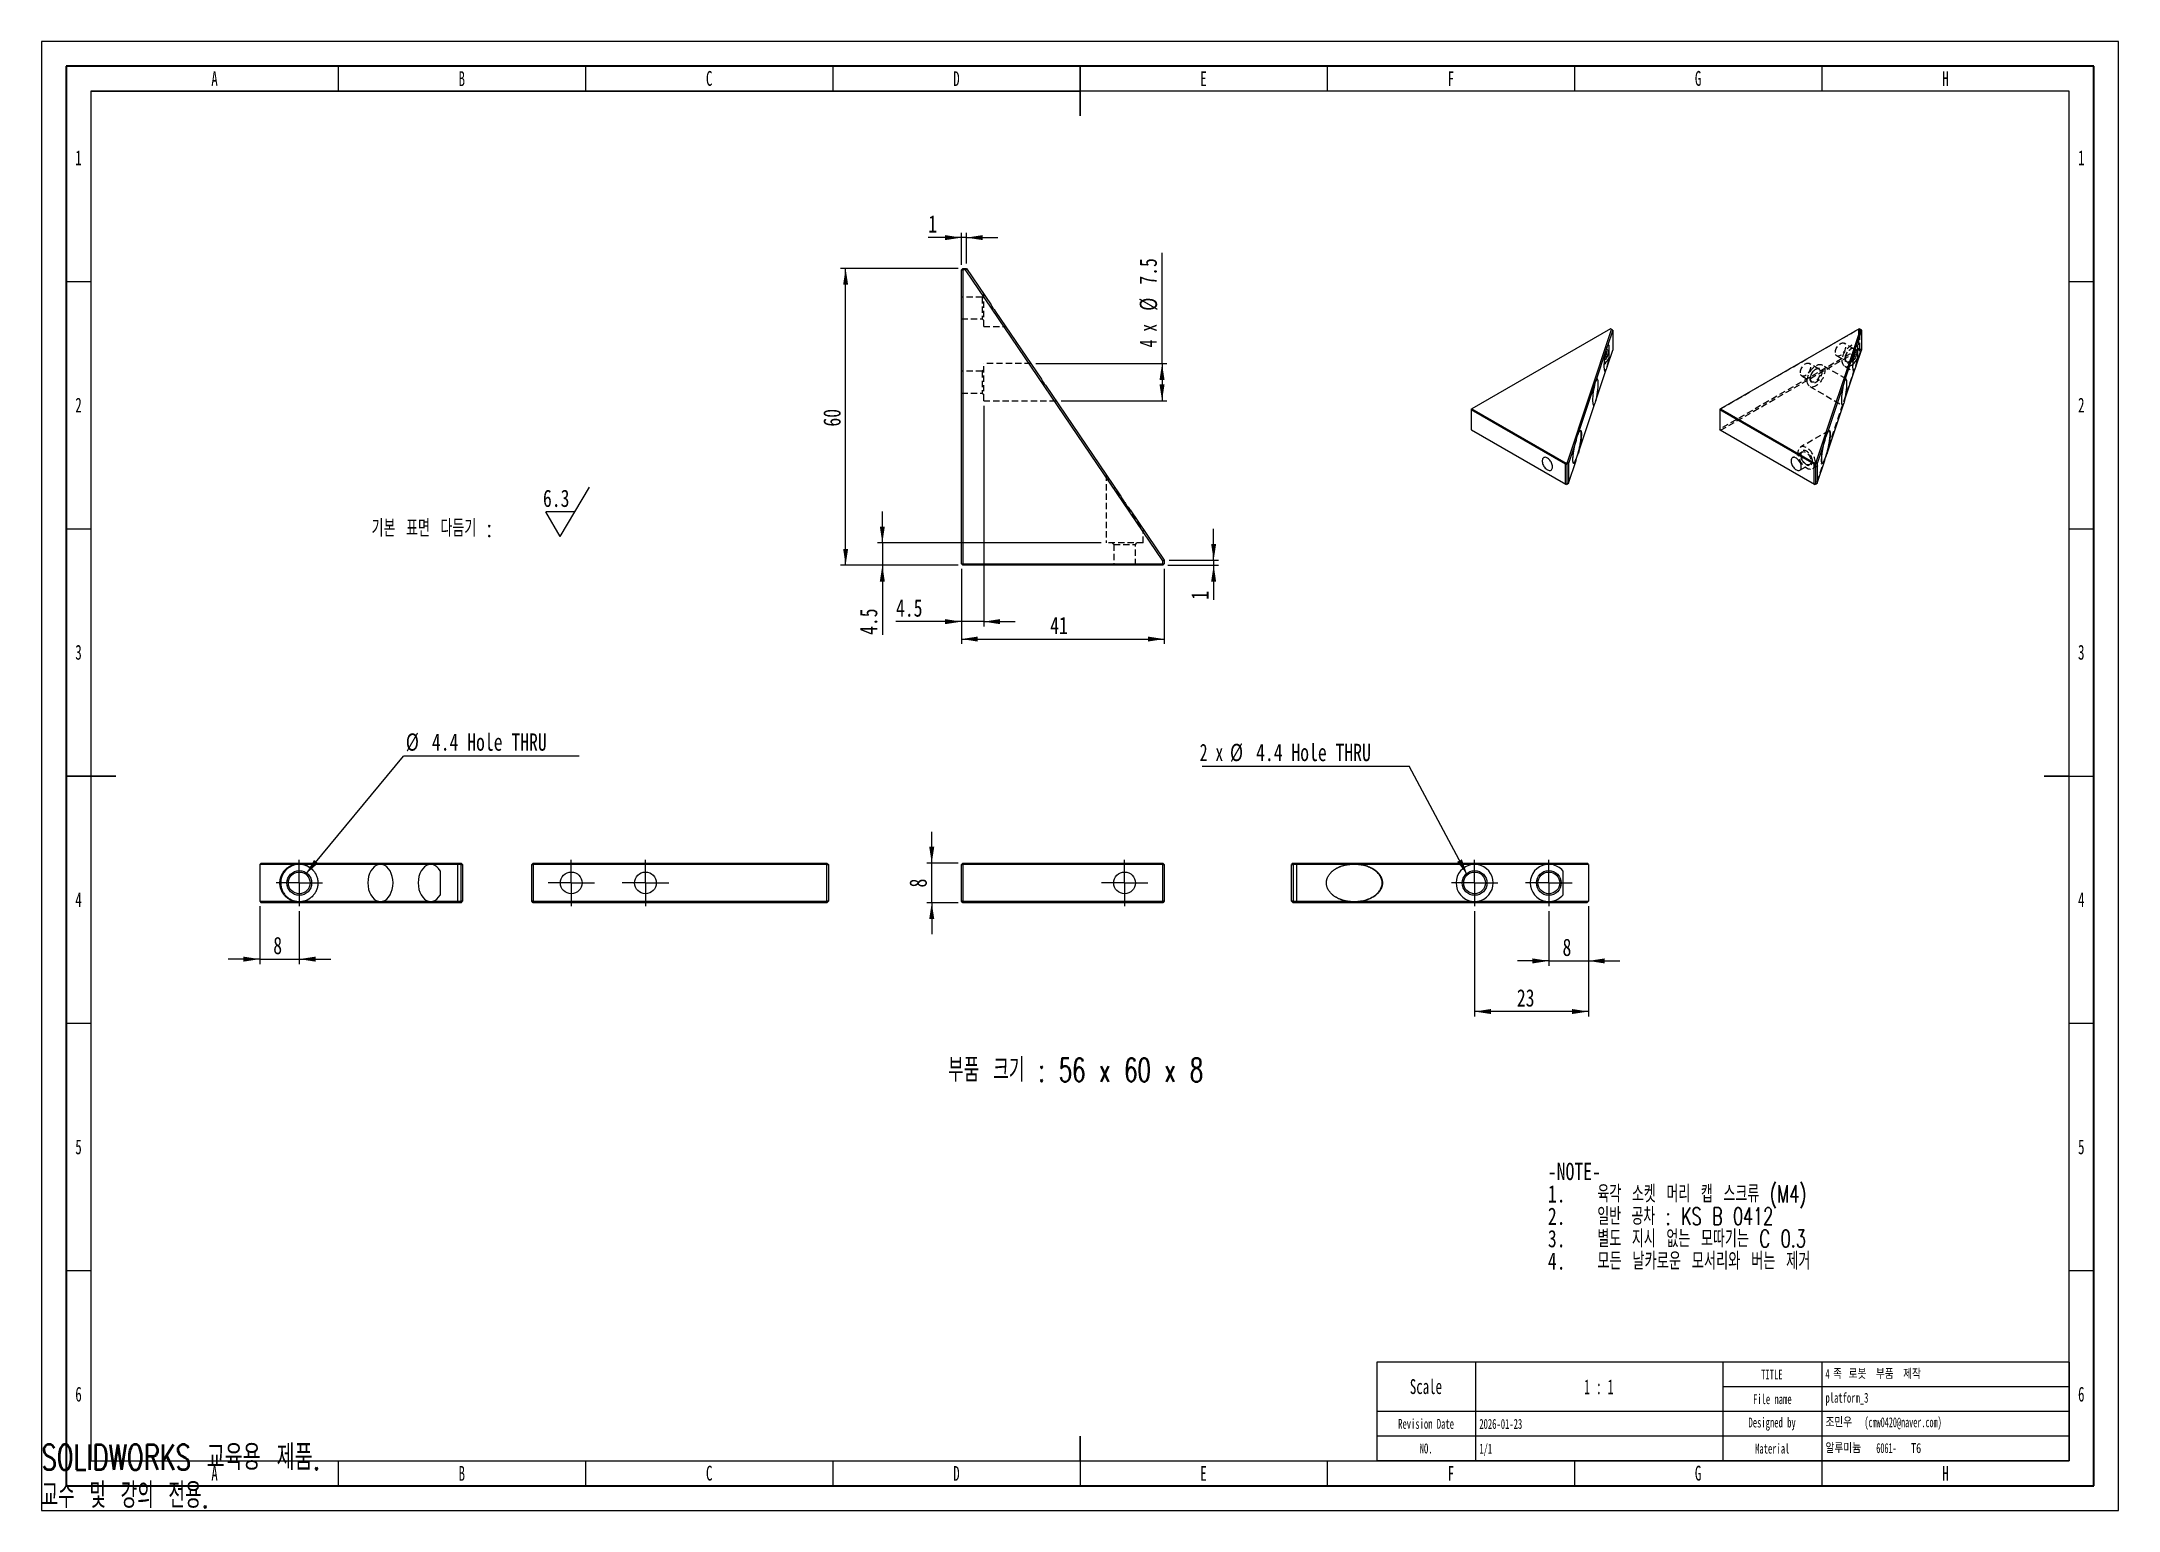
# Model space of a CAD drawing. Header units: millimetres. Extents: x 0 to 420, y 1 to 298.
import ezdxf

# ---------------------------------------------------------------- set-up
doc = ezdxf.new("R2010")
doc.units = ezdxf.units.MM
doc.linetypes.add('CENTERX2', pattern=[20.32, 12.7, -2.54, 2.54, -2.54])
doc.linetypes.add('HIDDEN', pattern=[1.905, 1.27, -0.635])
for name, color, linetype in [('SLD-0', 179, 'Continuous'), ('가는실선', 7, 'Continuous'), ('레이어10', 30, 'Continuous'), ('레이어8', 1, 'CENTERX2'), ('치수선', 104, 'Continuous')]:
    doc.layers.add(name, color=color, linetype=linetype)
for name, color, linetype, lineweight in [('도면층1', 4, 'Continuous', 35), ('도면층2', 3, 'Continuous', 25), ('도면층3', 5, 'Continuous', 25)]:
    doc.layers.add(name, color=color, linetype=linetype, lineweight=lineweight)
doc.styles.add('SLDTEXTSTYLE0', font='TXT', dxfattribs={"width": 0.657895, "bigfont": 'bigfont'})
doc.styles.add('SLDTEXTSTYLE1', font='TXT', dxfattribs={"width": 0.75})
doc.styles.add('SLDTEXTSTYLE10', font='TXT', dxfattribs={"width": 0.666667})
doc.styles.add('SLDTEXTSTYLE11', font='TXT', dxfattribs={"width": 0.7, "bigfont": 'bigfont'})
doc.styles.add('SLDTEXTSTYLE12', font='TXT', dxfattribs={"width": 0.645455, "bigfont": 'bigfont'})
doc.styles.add('SLDTEXTSTYLE2', font='TXT', dxfattribs={"width": 0.684211, "bigfont": 'bigfont'})
doc.styles.add('SLDTEXTSTYLE3', font='TXT', dxfattribs={"width": 0.676471, "bigfont": 'bigfont'})
doc.styles.add('SLDTEXTSTYLE4', font='TXT', dxfattribs={"width": 0.694444, "bigfont": 'bigfont'})
doc.styles.add('SLDTEXTSTYLE5', font='TXT', dxfattribs={"width": 0.681818, "bigfont": 'bigfont'})
doc.styles.add('SLDTEXTSTYLE6', font='TXT', dxfattribs={"width": 0.638186})
doc.styles.add('SLDTEXTSTYLE7', font='TXT', dxfattribs={"width": 0.75, "bigfont": 'bigfont'})
doc.styles.add('SLDTEXTSTYLE8', font='TXT', dxfattribs={"width": 0.605})
doc.styles.add('SLDTEXTSTYLE9', font='TXT', dxfattribs={"width": 0.582911})
doc.dimstyles.new('SLDDIMSTYLE0', dxfattribs={"dimtxt": 3.5, "dimasz": 3.302, "dimexe": 0, "dimexo": 0.0625, "dimgap": 0.875, "dimtad": 1, "dimdec": 3, "dimrnd": 1e-09, "dimzin": 12, "dimdsep": 46, "dimtxsty": 'SLDTEXTSTYLE1', "dimsah": 1, "dimcen": 0.09, "dimadec": 0, "dimazin": 3, "dimtfac": 1, "dimtdec": 3, "dimtmove": 0, "dimatfit": 0, "dimfxl": 1, "dimfrac": 2, "dimtolj": 1, "dimtzin": 12, "dimarcsym": 0})
doc.dimstyles.new('SLDDIMSTYLE1', dxfattribs={"dimtxt": 3.5, "dimasz": 3.302, "dimexe": 0, "dimexo": 0.0625, "dimgap": 0.875, "dimtad": 1, "dimdec": 3, "dimrnd": 1e-09, "dimzin": 12, "dimdsep": 46, "dimtxsty": 'SLDTEXTSTYLE1', "dimsah": 1, "dimcen": 0.09, "dimadec": 0, "dimazin": 3, "dimtfac": 1, "dimtdec": 3, "dimtofl": 0, "dimtmove": 0, "dimatfit": 3, "dimfxl": 1, "dimfrac": 2, "dimtolj": 1, "dimtzin": 12, "dimarcsym": 0})
doc.dimstyles.new('SLDDIMSTYLE2', dxfattribs={"dimtxt": 0.18, "dimasz": 3.302, "dimexe": 0, "dimexo": 0.0625, "dimgap": 0, "dimtad": 0, "dimtih": 1, "dimtoh": 1, "dimdec": 0, "dimrnd": 1e-09, "dimzin": 0, "dimdsep": 46, "dimtxsty": 'Standard', "dimsah": 1, "dimcen": 0.09, "dimadec": 0, "dimazin": 0, "dimtfac": 3.302, "dimtdec": 0, "dimtofl": 0, "dimtmove": 0, "dimatfit": 3, "dimfxl": 1, "dimfrac": 2, "dimtolj": 1, "dimtzin": 0, "dimarcsym": 0})

msp = doc.modelspace()

# ---------------------------------------------------------------- texts
at = {"color": 7, "linetype": 'Continuous', "char_height": 5.1381, "attachment_point": 1}
for s, insert, style in [('SOLIDWORKS 교육용 제품.', (0, 14.3305), 'SLDTEXTSTYLE11'), ('교수 및 강의 전용.', (0, 6.6234), 'SLDTEXTSTYLE12')]:
    msp.add_mtext(s, dxfattribs=dict(at, insert=insert, style=style))
at = {"layer": 'SLD-0', "color": 7}
for s, insert, char_height, attachment_point, style in [('TITLE', (349.9137, 29.4948), 2, 2, 'SLDTEXTSTYLE6'), ('4', (360.75, 29.6128), 2, 1, 'SLDTEXTSTYLE8'), ('족', (362.2917, 29.61), 2, 1, 'SLDTEXTSTYLE7'), ('로봇', (365.4333, 29.61), 2, 1, 'SLDTEXTSTYLE7'), ('부품', (370.9528, 29.61), 2, 1, 'SLDTEXTSTYLE7'), ('제작', (376.4722, 29.61), 2, 1, 'SLDTEXTSTYLE7'), ('Scale', (279.9563, 27.5432), 3, 2, 'SLDTEXTSTYLE6'), ('File name', (350.0024, 24.5108), 2, 2, 'SLDTEXTSTYLE6'), ('platform_3', (360.75, 24.7888), 2, 1, 'SLDTEXTSTYLE6'), ('Revision Date', (279.9825, 19.5108), 2, 2, 'SLDTEXTSTYLE6'), ('Designed by', (349.9589, 19.7878), 2, 2, 'SLDTEXTSTYLE6'), ('조민우', (360.75, 19.832), 2, 1, 'SLDTEXTSTYLE7'), ('(cmw0420@naver.com)', (368.6222, 19.8348), 2, 1, 'SLDTEXTSTYLE8'), ('NO.', (279.9962, 14.5288), 2, 2, 'SLDTEXTSTYLE6'), ('Material', (349.991, 14.5108), 2, 2, 'SLDTEXTSTYLE6'), ('알루미늄', (360.7639, 14.607), 2, 1, 'SLDTEXTSTYLE7'), ('6061-', (371.025, 14.6098), 2, 1, 'SLDTEXTSTYLE8'), ('T6', (378.0639, 14.607), 2, 1, 'SLDTEXTSTYLE1')]:
    msp.add_mtext(s, dxfattribs=dict(at, insert=insert, char_height=char_height, attachment_point=attachment_point, style=style))
at = {"layer": '가는실선', "attachment_point": 1}
for s, insert, char_height, style in [('부품 크기 : 56 x 60 x 8', (183.307, 92.4485), 4.7625, 'SLDTEXTSTYLE0'), ('-NOTE-', (304.6178, 71.29), 3.5, 'SLDTEXTSTYLE1'), ('육각 소켓 머리 캡 스크류 (M4)', (314.6178, 66.7643), 3.5, 'SLDTEXTSTYLE2'), ('1.', (304.6178, 66.7643), 3.5, 'SLDTEXTSTYLE1'), ('2.', (304.6178, 62.2386), 3.5, 'SLDTEXTSTYLE1'), ('일반 공차 : KS B 0412', (314.6178, 62.2386), 3.5, 'SLDTEXTSTYLE3'), ('3.', (304.6178, 57.7129), 3.5, 'SLDTEXTSTYLE1'), ('별도 지시 없는 모따기는 C 0.3', (314.6178, 57.7129), 3.5, 'SLDTEXTSTYLE2'), ('4.', (304.6178, 53.1872), 3.5, 'SLDTEXTSTYLE1'), ('모든 날카로운 모서리와 버는 제거', (314.6178, 53.1872), 3.5, 'SLDTEXTSTYLE4')]:
    msp.add_mtext(s, dxfattribs=dict(at, insert=insert, char_height=char_height, style=style))
at = {"layer": '도면층2', "color": 7}
for s, insert, char_height, attachment_point, style in [('A', (34.986, 291.9922), 3, 2, 'SLDTEXTSTYLE6'), ('B', (84.986, 291.9922), 3, 2, 'SLDTEXTSTYLE6'), ('C', (135.0135, 292.0432), 3, 2, 'SLDTEXTSTYLE6'), ('D', (185.0135, 291.9922), 3, 2, 'SLDTEXTSTYLE6'), ('E', (234.986, 291.9922), 3, 2, 'SLDTEXTSTYLE6'), ('F', (285.008, 291.9922), 3, 2, 'SLDTEXTSTYLE6'), ('G', (334.9916, 292.0432), 3, 2, 'SLDTEXTSTYLE6'), ('H', (385.0135, 291.9922), 3, 2, 'SLDTEXTSTYLE6'), ('1', (7.4784, 275.9982), 3, 2, 'SLDTEXTSTYLE6'), ('1', (412.4784, 275.9982), 3, 2, 'SLDTEXTSTYLE6'), ('2', (7.4784, 225.9982), 3, 2, 'SLDTEXTSTYLE6'), ('2', (412.4784, 225.9982), 3, 2, 'SLDTEXTSTYLE6'), ('3', (7.4784, 176.0237), 3, 2, 'SLDTEXTSTYLE6'), ('3', (412.4784, 176.0237), 3, 2, 'SLDTEXTSTYLE6'), ('4', (7.4784, 125.9922), 3, 2, 'SLDTEXTSTYLE6'), ('4', (412.4784, 125.9922), 3, 2, 'SLDTEXTSTYLE6'), ('5', (7.4784, 76.0177), 3, 2, 'SLDTEXTSTYLE6'), ('5', (412.4784, 76.0177), 3, 2, 'SLDTEXTSTYLE6'), ('6', (7.4784, 26.0237), 3, 2, 'SLDTEXTSTYLE6'), ('1 : 1', (314.9243, 27.4982), 3, 2, 'SLDTEXTSTYLE9'), ('6', (412.4784, 26.0237), 3, 2, 'SLDTEXTSTYLE6'), ('2026-01-23', (290.75, 19.4988), 2, 1, 'SLDTEXTSTYLE6'), ('1/1', (290.75, 14.4988), 2, 1, 'SLDTEXTSTYLE6'), ('A', (34.986, 9.9922), 3, 2, 'SLDTEXTSTYLE6'), ('B', (84.986, 9.9922), 3, 2, 'SLDTEXTSTYLE6'), ('C', (135.0135, 10.0432), 3, 2, 'SLDTEXTSTYLE6'), ('D', (185.0135, 9.9922), 3, 2, 'SLDTEXTSTYLE6'), ('E', (234.986, 9.9922), 3, 2, 'SLDTEXTSTYLE6'), ('F', (285.008, 9.9922), 3, 2, 'SLDTEXTSTYLE6'), ('G', (334.9916, 10.0432), 3, 2, 'SLDTEXTSTYLE6'), ('H', (385.0135, 9.9922), 3, 2, 'SLDTEXTSTYLE6')]:
    msp.add_mtext(s, dxfattribs=dict(at, insert=insert, char_height=char_height, attachment_point=attachment_point, style=style))

# ---------------------------------------------------------------- blocks, each defined once
blk = doc.blocks.new('SW_NOTE_0')
at = {"layer": '가는실선', "color": 0}
for p, q in [((38.14, 1.03), (44.04, 11.03)), ((38.14, 1.03), (35.2, 6.03)), ((41.09, 6.03), (35.2, 6.03))]:
    blk.add_line(p, q, dxfattribs=at)
at = {"layer": '가는실선', "color": 0, "char_height": 3.5, "attachment_point": 1}
for s, insert, style in [('6.3', (34.65, 10.54), 'SLDTEXTSTYLE1'), ('기본 표면 다듬기 :', (0, 4.51), 'SLDTEXTSTYLE5')]:
    blk.add_mtext(s, dxfattribs=dict(at, insert=insert, style=style))
blk = doc.blocks.new('_D')
at = {"layer": '레이어10', "transparency": 16777216}
for p, q in [((180.02, 131.88), (180.02, 138.23)), ((185.33, 131.88), (179.02, 131.88)), ((180.02, 123.88), (180.02, 131.88)), ((185.33, 123.88), (179.02, 123.88)), ((180.02, 123.88), (180.02, 117.53))]:
    blk.add_line(p, q, dxfattribs=at)
for points in [[(180.02, 131.88), (180.53, 135.18), (179.51, 135.18)], [(180.02, 123.88), (179.51, 120.58), (180.53, 120.58)]]:
    blk.add_solid(points, dxfattribs=at)
at = {"layer": '레이어10', "transparency": 16777216, "insert": (175.51, 126.96), "char_height": 3.5, "attachment_point": 1, "rotation": 90, "style": 'SLDTEXTSTYLE1'}
blk.add_mtext('8', dxfattribs=at)
blk = doc.blocks.new('SW_CENTERMARKSYMBOL_0')
at = {"layer": '레이어8', "color": 0}
for p, q in [((0, 2.5), (0, 4.7)), ((-2.5, 0), (-4.7, 0)), ((0, 0), (-2.5, 0)), ((0, 0), (0, 2.5)), ((0, 0), (0, -2.5)), ((0, 0), (2.5, 0)), ((2.5, 0), (4.7, 0)), ((0, -2.5), (0, -4.7))]:
    blk.add_line(p, q, dxfattribs=at)
blk = doc.blocks.new('SW_CENTERMARKSYMBOL_1')
at = {"layer": '레이어8', "color": 0}
for p, q in [((0, 2.5), (0, 4.7)), ((-2.5, 0), (-4.7, 0)), ((0, 0), (-2.5, 0)), ((0, 0), (0, 2.5)), ((0, 0), (0, -2.5)), ((0, 0), (2.5, 0)), ((2.5, 0), (4.7, 0)), ((0, -2.5), (0, -4.7))]:
    blk.add_line(p, q, dxfattribs=at)
blk = doc.blocks.new('_D_1')
at = {"layer": '레이어10', "transparency": 16777216}
for p, q in [((186.03, 191.42), (186.03, 176.19)), ((227.03, 191.42), (227.03, 176.19)), ((186.03, 177.19), (227.03, 177.19))]:
    blk.add_line(p, q, dxfattribs=at)
for points in [[(186.03, 177.19), (189.33, 176.68), (189.33, 177.69)], [(227.03, 177.19), (223.72, 177.69), (223.72, 176.68)]]:
    blk.add_solid(points, dxfattribs=at)
at = {"layer": '레이어10', "transparency": 16777216, "insert": (203.97, 181.7), "char_height": 3.5, "attachment_point": 1, "style": 'SLDTEXTSTYLE1'}
blk.add_mtext('41', dxfattribs=at)
blk = doc.blocks.new('_D_2')
at = {"layer": '레이어10', "transparency": 16777216}
for p, q in [((185.33, 252.12), (161.6, 252.12)), ((162.6, 192.12), (162.6, 252.12)), ((185.33, 192.12), (161.6, 192.12))]:
    blk.add_line(p, q, dxfattribs=at)
for points in [[(162.6, 252.12), (162.1, 248.82), (163.11, 248.82)], [(162.6, 192.12), (163.11, 195.43), (162.1, 195.43)]]:
    blk.add_solid(points, dxfattribs=at)
at = {"layer": '레이어10', "transparency": 16777216, "insert": (158.09, 220.15), "char_height": 3.5, "attachment_point": 1, "rotation": 90, "style": 'SLDTEXTSTYLE1'}
blk.add_mtext('60', dxfattribs=at)
blk = doc.blocks.new('_D_3')
at = {"layer": '치수선', "transparency": 16777216}
for p, q in [((237.03, 193.12), (237.03, 199.47)), ((227.73, 192.12), (238.03, 192.12)), ((228.03, 193.12), (238.03, 193.12)), ((237.03, 193.12), (237.03, 192.12)), ((237.03, 192.12), (237.03, 185.13))]:
    blk.add_line(p, q, dxfattribs=at)
for points in [[(237.03, 193.12), (237.53, 196.43), (236.52, 196.43)], [(237.03, 192.12), (236.52, 188.82), (237.53, 188.82)]]:
    blk.add_solid(points, dxfattribs=at)
at = {"layer": '치수선', "transparency": 16777216, "insert": (232.51, 185.13), "char_height": 3.5, "attachment_point": 1, "rotation": 90, "style": 'SLDTEXTSTYLE1'}
blk.add_mtext('1', dxfattribs=at)
blk = doc.blocks.new('_D_4')
at = {"layer": '치수선', "transparency": 16777216}
for p, q in [((186.03, 258.35), (179.31, 258.35)), ((186.03, 252.82), (186.03, 259.35)), ((187.03, 258.35), (186.03, 258.35)), ((187.03, 253.12), (187.03, 259.35)), ((187.03, 258.35), (193.38, 258.35))]:
    blk.add_line(p, q, dxfattribs=at)
for points in [[(186.03, 258.35), (182.72, 258.86), (182.72, 257.85)], [(187.03, 258.35), (190.33, 257.85), (190.33, 258.86)]]:
    blk.add_solid(points, dxfattribs=at)
at = {"layer": '치수선', "transparency": 16777216, "insert": (179.31, 262.87), "char_height": 3.5, "attachment_point": 1, "style": 'SLDTEXTSTYLE1'}
blk.add_mtext('1', dxfattribs=at)
blk = doc.blocks.new('_D_5')
at = {"layer": '치수선', "transparency": 16777216}
for p, q in [((190.53, 224.37), (190.53, 179.71)), ((186.03, 191.42), (186.03, 179.71)), ((186.03, 180.71), (172.79, 180.71)), ((190.53, 180.71), (186.03, 180.71)), ((190.53, 180.71), (196.88, 180.71))]:
    blk.add_line(p, q, dxfattribs=at)
for points in [[(186.03, 180.71), (182.72, 181.22), (182.72, 180.2)], [(190.53, 180.71), (193.83, 180.2), (193.83, 181.22)]]:
    blk.add_solid(points, dxfattribs=at)
at = {"layer": '치수선', "transparency": 16777216, "insert": (172.79, 185.22), "char_height": 3.5, "attachment_point": 1, "style": 'SLDTEXTSTYLE1'}
blk.add_mtext('4.5', dxfattribs=at)
blk = doc.blocks.new('_D_6')
at = {"layer": '치수선', "transparency": 16777216}
for p, q in [((226.59, 232.87), (226.59, 255.3)), ((201.08, 232.87), (227.59, 232.87)), ((226.59, 232.87), (226.59, 225.37)), ((206.16, 225.37), (227.59, 225.37))]:
    blk.add_line(p, q, dxfattribs=at)
for points in [[(226.59, 232.87), (226.08, 229.57), (227.1, 229.57)], [(226.59, 225.37), (227.1, 228.68), (226.08, 228.68)]]:
    blk.add_solid(points, dxfattribs=at)
at = {"layer": '치수선', "transparency": 16777216, "char_height": 3.5, "attachment_point": 1, "rotation": 90}
for s, insert, style in [('7.5', (222.03, 248.84), 'SLDTEXTSTYLE1'), ('%%c', (222.08, 243.56), 'SLDTEXTSTYLE1'), ('4 x', (222.03, 236.15), 'SLDTEXTSTYLE10')]:
    blk.add_mtext(s, dxfattribs=dict(at, insert=insert, style=style))
blk = doc.blocks.new('_D_7')
at = {"layer": '치수선', "transparency": 16777216}
for p, q in [((170.03, 196.62), (170.03, 202.97)), ((214.28, 196.62), (169.03, 196.62)), ((170.03, 196.62), (170.03, 192.12)), ((185.33, 192.12), (169.03, 192.12)), ((170.03, 192.12), (170.03, 178.02))]:
    blk.add_line(p, q, dxfattribs=at)
for points in [[(170.03, 196.62), (170.53, 199.93), (169.52, 199.93)], [(170.03, 192.12), (169.52, 188.82), (170.53, 188.82)]]:
    blk.add_solid(points, dxfattribs=at)
at = {"layer": '치수선', "transparency": 16777216, "insert": (165.51, 178.02), "char_height": 3.5, "attachment_point": 1, "rotation": 90, "style": 'SLDTEXTSTYLE1'}
blk.add_mtext('4.5', dxfattribs=at)
blk = doc.blocks.new('_D_8')
at = {"layer": '치수선', "transparency": 16777216}
for p, q in [((304.8, 122.18), (304.8, 111.11)), ((312.8, 123.18), (312.8, 111.11)), ((304.8, 112.11), (298.45, 112.11)), ((304.8, 112.11), (312.8, 112.11)), ((312.8, 112.11), (319.15, 112.11))]:
    blk.add_line(p, q, dxfattribs=at)
for points in [[(304.8, 112.11), (301.5, 112.62), (301.5, 111.6)], [(312.8, 112.11), (316.1, 111.6), (316.1, 112.62)]]:
    blk.add_solid(points, dxfattribs=at)
at = {"layer": '치수선', "transparency": 16777216, "insert": (307.58, 116.62), "char_height": 3.5, "attachment_point": 1, "style": 'SLDTEXTSTYLE1'}
blk.add_mtext('8', dxfattribs=at)
blk = doc.blocks.new('_D_9')
at = {"layer": '치수선', "transparency": 16777216}
for p, q in [((289.8, 122.18), (289.8, 100.88)), ((312.8, 123.18), (312.8, 100.88)), ((312.8, 101.88), (289.8, 101.88))]:
    blk.add_line(p, q, dxfattribs=at)
for points in [[(289.8, 101.88), (293.1, 101.37), (293.1, 102.39)], [(312.8, 101.88), (309.5, 102.39), (309.5, 101.37)]]:
    blk.add_solid(points, dxfattribs=at)
at = {"layer": '치수선', "transparency": 16777216, "insert": (298.34, 106.39), "char_height": 3.5, "attachment_point": 1, "style": 'SLDTEXTSTYLE1'}
blk.add_mtext('23', dxfattribs=at)
blk = doc.blocks.new('SW_NOTE_0_1')
at = {"layer": '치수선', "color": 0}
blk.add_line((-41.85, 0), (0, 0), dxfattribs=at)
at = {"layer": '치수선', "color": 0, "char_height": 3.5, "attachment_point": 1}
for s, insert, style in [('2 x', (-42.33, 4.54), 'SLDTEXTSTYLE10'), ('%%c', (-36.21, 4.54), 'SLDTEXTSTYLE1'), ('4.4 Hole THRU', (-30.93, 4.54), 'SLDTEXTSTYLE1')]:
    blk.add_mtext(s, dxfattribs=dict(at, insert=insert, style=style))
blk = doc.blocks.new('SW_CENTERMARKSYMBOL_2')
at = {"layer": '레이어8', "color": 0}
for p, q in [((0, 2.5), (0, 4.7)), ((-2.5, 0), (-4.7, 0)), ((0, 0), (-2.5, 0)), ((0, 0), (0, 2.5)), ((0, 0), (0, -2.5)), ((0, 0), (2.5, 0)), ((2.5, 0), (4.7, 0)), ((0, -2.5), (0, -4.7))]:
    blk.add_line(p, q, dxfattribs=at)
blk = doc.blocks.new('SW_CENTERMARKSYMBOL_3')
at = {"layer": '레이어8', "color": 0}
for p, q in [((0, 2.5), (0, 4.7)), ((-2.5, 0), (-4.7, 0)), ((0, 0), (-2.5, 0)), ((0, 0), (0, 2.5)), ((0, 0), (0, -2.5)), ((0, 0), (2.5, 0)), ((2.5, 0), (4.7, 0)), ((0, -2.5), (0, -4.7))]:
    blk.add_line(p, q, dxfattribs=at)
blk = doc.blocks.new('_D_10')
at = {"layer": '치수선', "transparency": 16777216}
for p, q in [((44.12, 123.18), (44.12, 111.47)), ((52.12, 122.18), (52.12, 111.47)), ((44.12, 112.47), (37.77, 112.47)), ((44.12, 112.47), (52.12, 112.47)), ((52.12, 112.47), (58.47, 112.47))]:
    blk.add_line(p, q, dxfattribs=at)
for points in [[(44.12, 112.47), (40.82, 112.98), (40.82, 111.96)], [(52.12, 112.47), (55.43, 111.96), (55.43, 112.98)]]:
    blk.add_solid(points, dxfattribs=at)
at = {"layer": '치수선', "transparency": 16777216, "insert": (46.86, 116.98), "char_height": 3.5, "attachment_point": 1, "style": 'SLDTEXTSTYLE1'}
blk.add_mtext('8', dxfattribs=at)
blk = doc.blocks.new('SW_NOTE_0_2')
at = {"layer": '치수선', "color": 0}
blk.add_line((35.49, 0), (0, 0), dxfattribs=at)
at = {"layer": '치수선', "color": 0, "char_height": 3.5, "attachment_point": 1, "style": 'SLDTEXTSTYLE1'}
for s, insert in [('%%c', (0.46, 4.58)), ('4.4 Hole THRU', (5.74, 4.58))]:
    blk.add_mtext(s, dxfattribs=dict(at, insert=insert))
blk = doc.blocks.new('SW_CENTERMARKSYMBOL_4')
at = {"layer": '레이어8', "color": 0}
for p, q in [((0, 2.5), (0, 4.7)), ((-2.5, 0), (-4.7, 0)), ((0, 0), (-2.5, 0)), ((0, 0), (0, 2.5)), ((0, 0), (0, -2.5)), ((0, 0), (2.5, 0)), ((2.5, 0), (4.7, 0)), ((0, -2.5), (0, -4.7))]:
    blk.add_line(p, q, dxfattribs=at)
blk = doc.blocks.new('SW_CENTERMARKSYMBOL_5')
at = {"layer": '레이어8', "color": 0}
for p, q in [((0, 2.5), (0, 4.7)), ((-2.5, 0), (-4.7, 0)), ((0, 0), (-2.5, 0)), ((0, 0), (0, 2.5)), ((0, 0), (0, -2.5)), ((0, 0), (2.5, 0)), ((2.5, 0), (4.7, 0)), ((0, -2.5), (0, -4.7))]:
    blk.add_line(p, q, dxfattribs=at)
blk = doc.blocks.new('SW_CENTERMARKSYMBOL_6')
at = {"layer": '레이어8', "color": 0}
for p, q in [((0, 2.5), (0, 4.7)), ((-2.5, 0), (-4.7, 0)), ((0, 0), (-2.5, 0)), ((0, 0), (0, 2.5)), ((0, 0), (0, -2.5)), ((0, 0), (2.5, 0)), ((2.5, 0), (4.7, 0)), ((0, -2.5), (0, -4.7))]:
    blk.add_line(p, q, dxfattribs=at)
blk = doc.blocks.new('SW_CENTERMARKSYMBOL_7')
at = {"layer": '레이어8', "color": 0}
for p, q in [((0, 2.5), (0, 4.7)), ((-2.5, 0), (-4.7, 0)), ((0, 0), (-2.5, 0)), ((0, 0), (0, 2.5)), ((0, 0), (0, -2.5)), ((0, 0), (2.5, 0)), ((2.5, 0), (4.7, 0)), ((0, -2.5), (0, -4.7))]:
    blk.add_line(p, q, dxfattribs=at)

# ---------------------------------------------------------------- dimensions: what is measured, and where the dimension line sits
at = {"layer": '레이어10'}
for base, p1, p2, dimstyle, picture, middle in [((162.6035, 252.1236), (186.3252, 192.1236), (186.3252, 252.1236), 'SLDDIMSTYLE1', '_D_2', (162.6035, 222.7385)), ((180.0189, 131.8774), (186.3252, 123.8774), (186.3252, 131.8774), 'SLDDIMSTYLE0', '_D', (180.0189, 128.2575))]:
    dim = msp.add_linear_dim(base=base, p1=p1, p2=p2, angle=90, dimstyle=dimstyle, dxfattribs=at)
    dim.commit()
    dim.dimension.update_dxf_attribs({"geometry": picture, "text_midpoint": middle, "dimtype": 160})
dim = msp.add_linear_dim(base=(227.0252, 177.1855), p1=(186.0252, 192.4236), p2=(227.0252, 192.4236), dimstyle='SLDDIMSTYLE1', dxfattribs=at)
dim.commit()
dim.dimension.update_dxf_attribs({"geometry": '_D_1', "text_midpoint": (206.5596, 177.1855), "dimtype": 160})
at = {"layer": '치수선'}
for base, p1, p2, dimstyle, picture, middle in [((186.0252, 258.3545), (187.0252, 252.1236), (186.0252, 251.8236), 'SLDDIMSTYLE0', '_D_4', (180.6035, 258.3545)), ((186.0252, 180.7126), (190.5252, 225.3736), (186.0252, 192.4236), 'SLDDIMSTYLE0', '_D_5', (176.0252, 180.7126)), ((52.1246, 112.4683), (44.1246, 124.1774), (52.1246, 123.1774), 'SLDDIMSTYLE0', '_D_10', (48.1517, 112.4683)), ((289.8017, 101.8774), (312.8017, 124.1774), (289.8017, 123.1774), 'SLDDIMSTYLE1', '_D_9', (300.9255, 101.8774)), ((312.8017, 112.1121), (304.8017, 123.1774), (312.8017, 124.1774), 'SLDDIMSTYLE0', '_D_8', (308.8754, 112.1121))]:
    dim = msp.add_linear_dim(base=base, p1=p1, p2=p2, dimstyle=dimstyle, dxfattribs=at)
    dim.commit()
    dim.dimension.update_dxf_attribs({"geometry": picture, "text_midpoint": middle, "dimtype": 160})
dim = msp.add_linear_dim(base=(226.5908, 225.3736), p1=(200.076, 232.8736), p2=(205.1608, 225.3736), angle=90, text='4 x %%c<>', dimstyle='SLDDIMSTYLE1', dxfattribs=at)
dim.commit()
dim.dimension.update_dxf_attribs({"geometry": '_D_6', "text_midpoint": (226.5908, 245.7263), "dimtype": 160})
for base, p1, p2, picture, middle in [((170.0252, 192.1236), (215.2752, 196.6236), (186.3252, 192.1236), '_D_7', (170.0252, 181.2479)), ((237.0252, 192.1236), (227.0252, 193.1236), (226.7252, 192.1236), '_D_3', (237.0252, 186.4246))]:
    dim = msp.add_linear_dim(base=base, p1=p1, p2=p2, angle=90, dimstyle='SLDDIMSTYLE0', dxfattribs=at)
    dim.commit()
    dim.dimension.update_dxf_attribs({"geometry": picture, "text_midpoint": middle, "dimtype": 160})

# ---------------------------------------------------------------- linework, layer by layer
at = {"color": 7, "linetype": 'Continuous', "lineweight": 25}
for p, q in [((186.3252, 252.1236), (186.0252, 251.8236)), ((186.3252, 252.1236), (186.3252, 251.8236)), ((186.3252, 252.1236), (187.0252, 252.1236)), ((187.0252, 252.1236), (186.8661, 251.8236)), ((187.0252, 252.1236), (192.0351, 244.7339)), ((186.0252, 251.8236), (186.3252, 251.8236)), ((186.0252, 192.4236), (186.0252, 251.8236)), ((186.8661, 251.8236), (186.3252, 251.8236)), ((186.3252, 251.8236), (186.3252, 192.4236)), ((226.7252, 193.0315), (186.8661, 251.8236)), ((192.8627, 243.5133), (202.2046, 229.7339)), ((317.2472, 239.9217), (289.2458, 223.7568)), ((308.5771, 212.9279), (317.5022, 239.7744)), ((317.7186, 239.6495), (316.5968, 236.2751)), ((317.5022, 239.7744), (317.2472, 239.9217)), ((317.7186, 239.6495), (317.5022, 239.7744)), ((317.7186, 239.6495), (317.7186, 235.6212)), ((367.5536, 239.9217), (339.5522, 223.7568)), ((358.8835, 212.9279), (367.8086, 239.7744)), ((368.025, 239.6495), (366.9032, 236.2751)), ((367.8086, 239.7744), (367.5536, 239.9217)), ((368.025, 239.6495), (367.8086, 239.7744)), ((368.025, 239.6495), (368.025, 235.6212)), ((316.4115, 235.7177), (314.3197, 229.4256)), ((316.5968, 232.2468), (317.7186, 235.6212)), ((316.8918, 236.6433), (316.9349, 236.6126)), ((316.9349, 236.6126), (316.9349, 233.9433)), ((366.7179, 235.7177), (364.6261, 229.4256)), ((366.9032, 232.2468), (368.025, 235.6212)), ((367.1982, 236.6433), (367.2413, 236.6126)), ((367.2413, 236.6126), (367.2413, 233.9433)), ((314.3197, 225.3973), (316.4115, 231.6894)), ((364.6261, 225.3973), (366.7179, 231.6894)), ((203.0322, 228.5133), (218.0661, 206.3382)), ((314.1344, 228.8682), (310.768, 218.7423)), ((364.4408, 228.8682), (361.0744, 218.7423)), ((289.2458, 223.7568), (289.1043, 223.5118)), ((289.1043, 223.6751), (289.2458, 223.7568)), ((289.1043, 223.6751), (289.1043, 223.5118)), ((308.1491, 212.5175), (289.1043, 223.5118)), ((289.1043, 223.5118), (289.1043, 219.4836)), ((289.2458, 223.7568), (308.2905, 212.7625)), ((310.768, 214.714), (314.1344, 224.8399)), ((339.5522, 223.7568), (339.4107, 223.5118)), ((339.4107, 223.6751), (339.5522, 223.7568)), ((339.4107, 223.6751), (339.4107, 223.5118)), ((358.4555, 212.5175), (339.4107, 223.5118)), ((339.4107, 223.5118), (339.4107, 219.4836)), ((339.5522, 223.7568), (358.5969, 212.7625)), ((361.0744, 214.714), (364.4408, 224.8399)), ((289.1043, 219.4836), (308.1491, 208.4893)), ((289.1043, 219.4836), (289.2458, 219.4019)), ((308.2905, 208.4076), (289.2458, 219.4019)), ((339.4107, 219.4836), (358.4555, 208.4893)), ((339.4107, 219.4836), (339.5522, 219.4019)), ((358.5969, 208.4076), (339.5522, 219.4019)), ((310.3044, 217.3477), (308.7619, 212.708)), ((360.6108, 217.3477), (359.0683, 212.708)), ((308.2905, 212.7625), (308.1491, 212.5175)), ((308.1491, 212.5175), (308.4319, 212.5175)), ((308.1491, 208.4893), (308.1491, 212.5175)), ((308.2905, 212.7625), (308.5771, 212.9279)), ((308.2905, 212.7625), (308.4319, 212.5175)), ((308.7619, 212.708), (308.4319, 212.5175)), ((308.4319, 212.5175), (308.4319, 208.4893)), ((308.5771, 212.9279), (308.7619, 212.708)), ((308.7619, 208.6798), (310.3044, 213.3194)), ((308.7619, 212.708), (308.7619, 208.6798)), ((358.5969, 212.7625), (358.4555, 212.5175)), ((358.4555, 212.5175), (358.7383, 212.5175)), ((358.4555, 208.4893), (358.4555, 212.5175)), ((358.5969, 212.7625), (358.8835, 212.9279)), ((358.5969, 212.7625), (358.7383, 212.5175)), ((359.0683, 212.708), (358.7383, 212.5175)), ((358.7383, 212.5175), (358.7383, 208.4893)), ((358.8835, 212.9279), (359.0683, 212.708)), ((359.0683, 208.6798), (360.6108, 213.3194)), ((359.0683, 212.708), (359.0683, 208.6798)), ((308.4319, 208.4893), (308.1491, 208.4893)), ((308.1491, 208.4893), (308.2905, 208.4076)), ((308.5771, 208.573), (308.2905, 208.4076)), ((308.4319, 208.4893), (308.2905, 208.4076)), ((308.4319, 208.4893), (308.7619, 208.6798)), ((308.7619, 208.6798), (308.5771, 208.573)), ((358.7383, 208.4893), (358.4555, 208.4893)), ((358.4555, 208.4893), (358.5969, 208.4076)), ((358.8835, 208.573), (358.5969, 208.4076)), ((358.7383, 208.4893), (358.5969, 208.4076)), ((358.7383, 208.4893), (359.0683, 208.6798)), ((359.0683, 208.6798), (358.8835, 208.573)), ((220.1367, 203.2841), (227.0252, 193.1236)), ((186.0252, 192.4236), (186.3252, 192.4236)), ((186.0252, 192.4236), (186.3252, 192.1236)), ((186.3252, 192.4236), (226.7252, 192.4236)), ((186.3252, 192.4236), (186.3252, 192.1236)), ((226.7252, 192.1236), (186.3252, 192.1236)), ((226.7252, 193.0315), (227.0252, 193.1236)), ((226.7252, 192.4236), (226.7252, 193.0315)), ((226.7252, 192.4236), (227.0252, 192.4236)), ((226.7252, 192.4236), (226.7252, 192.1236)), ((226.7252, 192.1236), (227.0252, 192.4236)), ((227.0252, 193.1236), (227.0252, 192.4236)), ((44.4246, 131.8774), (44.1246, 131.5774)), ((51.013, 131.5774), (44.1246, 131.5774)), ((44.1246, 131.5774), (44.1246, 124.1774)), ((44.4246, 131.8774), (84.2836, 131.8774)), ((68.1176, 131.5774), (53.0836, 131.5774)), ((78.287, 131.5774), (68.9451, 131.5774)), ((84.1246, 131.5774), (79.1146, 131.5774)), ((80.6246, 130.3292), (80.6246, 125.4257)), ((84.1246, 131.5774), (84.2836, 131.8774)), ((84.1246, 131.5774), (84.1246, 124.1774)), ((84.8246, 131.5774), (84.1246, 131.5774)), ((84.2836, 131.8774), (84.8246, 131.8774)), ((84.8246, 131.5774), (84.8246, 131.8774)), ((85.1246, 131.5774), (84.8246, 131.8774)), ((84.8246, 124.1774), (84.8246, 131.5774)), ((84.8246, 131.5774), (85.1246, 131.5774)), ((85.1246, 131.5774), (85.1246, 124.1774)), ((99.1212, 131.5774), (99.4212, 131.8774)), ((99.1212, 131.5774), (99.4212, 131.5774)), ((99.1212, 124.1774), (99.1212, 131.5774)), ((99.4212, 131.5774), (99.4212, 131.8774)), ((99.4212, 131.8774), (158.8212, 131.8774)), ((158.8212, 131.5774), (99.4212, 131.5774)), ((99.4212, 131.5774), (99.4212, 124.1774)), ((158.8212, 131.5774), (158.8212, 131.8774)), ((158.8212, 131.8774), (159.1212, 131.5774)), ((158.8212, 124.1774), (158.8212, 131.5774)), ((158.8212, 131.5774), (159.1212, 131.5774)), ((159.1212, 131.5774), (159.1212, 124.1774)), ((186.0252, 131.5774), (186.3252, 131.8774)), ((186.0252, 124.1774), (186.0252, 131.5774)), ((186.0252, 131.5774), (186.3252, 131.5774)), ((186.3252, 131.8774), (226.7252, 131.8774)), ((186.3252, 131.8774), (186.3252, 131.5774)), ((226.7252, 131.5774), (186.3252, 131.5774)), ((186.3252, 131.5774), (186.3252, 124.1774)), ((226.7252, 131.8774), (226.7252, 131.5774)), ((226.7252, 131.8774), (227.0252, 131.5774)), ((226.7252, 131.5774), (227.0252, 131.5774)), ((226.7252, 124.1774), (226.7252, 131.5774)), ((227.0252, 131.5774), (227.0252, 124.1774)), ((253.1017, 131.8774), (252.8017, 131.5774)), ((252.8017, 131.5774), (253.1017, 131.5774)), ((252.8017, 124.1774), (252.8017, 131.5774)), ((253.1017, 131.8774), (253.7096, 131.8774)), ((253.1017, 131.8774), (253.1017, 131.5774)), ((253.8017, 131.5774), (253.1017, 131.5774)), ((253.1017, 131.5774), (253.1017, 124.1774)), ((253.7096, 131.8774), (312.5017, 131.8774)), ((253.7096, 131.8774), (253.8017, 131.5774)), ((263.9622, 131.5774), (253.8017, 131.5774)), ((253.8017, 131.5774), (253.8017, 124.1774)), ((289.1914, 131.5774), (267.0163, 131.5774)), ((304.1914, 131.5774), (290.412, 131.5774)), ((312.8017, 131.5774), (305.412, 131.5774)), ((307.6392, 130.3292), (307.6392, 125.4257)), ((312.8017, 131.5774), (312.5017, 131.8774)), ((312.8017, 131.5774), (312.8017, 124.1774)), ((44.1246, 124.1774), (44.4246, 123.8774)), ((44.1246, 124.1774), (51.013, 124.1774)), ((84.2836, 123.8774), (44.4246, 123.8774)), ((53.0836, 124.1774), (68.1176, 124.1774)), ((68.9451, 124.1774), (78.287, 124.1774)), ((79.1146, 124.1774), (84.1246, 124.1774)), ((84.2836, 123.8774), (84.1246, 124.1774)), ((84.1246, 124.1774), (84.8246, 124.1774)), ((84.8246, 123.8774), (84.2836, 123.8774)), ((84.8246, 123.8774), (84.8246, 124.1774)), ((85.1246, 124.1774), (84.8246, 124.1774)), ((84.8246, 123.8774), (85.1246, 124.1774)), ((99.4212, 123.8774), (99.1212, 124.1774)), ((99.4212, 124.1774), (99.1212, 124.1774)), ((99.4212, 124.1774), (158.8212, 124.1774)), ((99.4212, 123.8774), (99.4212, 124.1774)), ((158.8212, 123.8774), (99.4212, 123.8774)), ((158.8212, 123.8774), (158.8212, 124.1774)), ((159.1212, 124.1774), (158.8212, 124.1774)), ((159.1212, 124.1774), (158.8212, 123.8774)), ((186.3252, 123.8774), (186.0252, 124.1774)), ((186.3252, 124.1774), (186.0252, 124.1774)), ((186.3252, 124.1774), (186.3252, 123.8774)), ((186.3252, 124.1774), (226.7252, 124.1774)), ((226.7252, 123.8774), (186.3252, 123.8774)), ((226.7252, 124.1774), (226.7252, 123.8774)), ((227.0252, 124.1774), (226.7252, 124.1774)), ((227.0252, 124.1774), (226.7252, 123.8774)), ((253.1017, 124.1774), (252.8017, 124.1774)), ((252.8017, 124.1774), (253.1017, 123.8774)), ((253.1017, 124.1774), (253.8017, 124.1774)), ((253.1017, 124.1774), (253.1017, 123.8774)), ((253.7096, 123.8774), (253.1017, 123.8774)), ((253.8017, 124.1774), (253.7096, 123.8774)), ((312.5017, 123.8774), (253.7096, 123.8774)), ((253.8017, 124.1774), (263.9622, 124.1774)), ((267.0163, 124.1774), (289.1914, 124.1774)), ((290.412, 124.1774), (304.1914, 124.1774)), ((305.412, 124.1774), (312.8017, 124.1774)), ((312.5017, 123.8774), (312.8017, 124.1774))]:
    msp.add_line(p, q, dxfattribs=at)
at = {"color": 7, "linetype": 'HIDDEN', "lineweight": 18}
for p, q in [((190.2252, 246.3236), (186.0252, 246.3236)), ((190.5252, 246.6236), (190.2252, 246.3236)), ((190.2252, 246.3236), (190.2252, 241.9236)), ((190.5252, 240.3736), (190.5252, 246.9611)), ((186.0252, 241.9236), (190.2252, 241.9236)), ((190.2252, 241.9236), (190.5252, 241.6236)), ((190.5252, 240.3736), (194.9913, 240.3736)), ((339.4107, 223.6751), (367.4122, 239.84)), ((367.4122, 239.84), (367.5536, 239.9217)), ((367.695, 239.84), (367.4122, 239.84)), ((367.4122, 239.84), (367.4122, 235.8117)), ((367.695, 239.84), (367.5536, 239.9217)), ((367.695, 239.84), (368.025, 239.6495)), ((367.695, 235.8117), (367.695, 239.84)), ((367.4122, 235.8117), (339.4107, 219.6468)), ((339.5522, 219.4019), (367.5536, 235.5668)), ((367.8086, 235.4196), (358.8835, 208.573)), ((366.4955, 235.8576), (364.5156, 237.0006)), ((365.9035, 235.8666), (365.7621, 235.7849)), ((367.213, 236.6366), (367.1536, 236.6709)), ((367.4122, 235.8117), (367.695, 235.8117)), ((367.5536, 235.5668), (367.4122, 235.8117)), ((367.5536, 235.5668), (367.695, 235.8117)), ((367.5536, 235.5668), (367.8086, 235.4196)), ((368.025, 235.6212), (367.695, 235.8117)), ((367.8086, 235.4196), (368.025, 235.6212)), ((190.2252, 231.3236), (186.0252, 231.3236)), ((190.5252, 231.6236), (190.2252, 231.3236)), ((190.2252, 231.3236), (190.2252, 226.9236)), ((190.5252, 225.3736), (190.5252, 232.8736)), ((200.076, 232.8736), (190.5252, 232.8736)), ((359.4245, 231.7756), (357.4446, 232.9186)), ((358.8324, 231.7845), (358.691, 231.7029)), ((364.9359, 229.7871), (360.0825, 232.5889)), ((363.0491, 234.4602), (365.029, 233.3172)), ((364.6538, 232.3407), (366.408, 231.328)), ((364.7252, 233.9887), (364.7252, 233.8254)), ((186.0252, 226.9236), (190.2252, 226.9236)), ((190.2252, 226.9236), (190.5252, 226.6236)), ((355.978, 230.3782), (357.9579, 229.2352)), ((357.5827, 228.2586), (364.1309, 224.4784)), ((357.6541, 229.9067), (357.6541, 229.7434)), ((190.5252, 225.3736), (205.1608, 225.3736)), ((339.5522, 219.4019), (339.4107, 219.6468)), ((361.4213, 219.2931), (355.6971, 215.9886)), ((356.0723, 215.012), (354.0924, 213.869)), ((355.7685, 214.5038), (355.7685, 214.3405)), ((215.2593, 210.4782), (215.2752, 210.4266)), ((215.2752, 210.4266), (215.2752, 196.6236)), ((355.5589, 211.3286), (357.5388, 212.4716)), ((356.8054, 212.5443), (356.9468, 212.4627)), ((358.1969, 211.6583), (360.1433, 212.782)), ((222.7752, 199.0923), (222.9435, 199.144)), ((222.7752, 196.6236), (222.7752, 199.0923)), ((222.7752, 196.6236), (215.2752, 196.6236)), ((216.5252, 196.6236), (216.8252, 196.3236)), ((216.8252, 196.3236), (221.2252, 196.3236)), ((216.8252, 196.3236), (216.8252, 192.1236)), ((221.2252, 196.3236), (221.5252, 196.6236)), ((221.2252, 192.1236), (221.2252, 196.3236))]:
    msp.add_line(p, q, dxfattribs=at)
at = {"color": 7, "linetype": 'Continuous', "lineweight": 25, "flags": 128}
for points in [[(316.4472, 235.9392), (316.4879, 235.9112), (316.5887, 235.8139), (316.6693, 235.69), (316.7281, 235.542), (316.7638, 235.3729), (316.7758, 235.1861), (316.7638, 234.9855), (316.7281, 234.7752), (316.6693, 234.5593), (316.5887, 234.3424), (316.4879, 234.1288), (316.369, 233.9228), (316.2344, 233.7287), (316.0869, 233.5505), (316.0052, 233.4645)], [(366.7536, 235.9392), (366.7943, 235.9112), (366.8951, 235.8139), (366.9757, 235.69), (367.0345, 235.542), (367.0702, 235.3729), (367.0822, 235.1861), (367.0702, 234.9855), (367.0345, 234.7752), (366.9757, 234.5593), (366.8951, 234.3424), (366.7943, 234.1288), (366.6754, 233.9228), (366.5408, 233.7287), (366.3933, 233.5505), (366.3116, 233.4645)], [(305.5564, 212.0001), (305.5442, 212.19), (305.508, 212.3894), (305.4487, 212.5937), (305.3675, 212.7981), (305.2665, 212.9979), (305.148, 213.1883), (305.0147, 213.3649), (304.8698, 213.5236), (304.7167, 213.6605), (304.559, 213.7726), (304.4003, 213.8572), (304.2445, 213.9123), (304.095, 213.9366), (303.9555, 213.9295), (303.8293, 213.8912), (303.7192, 213.8227), (303.6278, 213.7255), (303.5574, 213.6018), (303.5095, 213.4547), (303.4852, 213.2875), (303.4852, 213.1041), (303.5095, 212.9089), (303.5574, 212.7065), (303.6278, 212.5015), (303.7192, 212.2988), (303.8293, 212.1031), (303.9555, 211.9191), (304.095, 211.7509), (304.2445, 211.6027), (304.4003, 211.4778), (304.559, 211.3792), (304.7167, 211.3092), (304.8698, 211.2694), (305.0147, 211.2607), (305.148, 211.2835), (305.2665, 211.337), (305.3675, 211.4201), (305.4487, 211.5309), (305.508, 211.6667), (305.5442, 211.8243), (305.5564, 212.0001)], [(355.8628, 212.0001), (355.8506, 212.19), (355.8144, 212.3894), (355.7551, 212.5937), (355.6739, 212.7981), (355.5729, 212.9979), (355.4544, 213.1883), (355.3211, 213.3649), (355.1762, 213.5236), (355.0231, 213.6605), (354.8654, 213.7726), (354.7067, 213.8572), (354.5509, 213.9123), (354.4014, 213.9366), (354.2619, 213.9295), (354.1357, 213.8912), (354.0256, 213.8227), (353.9342, 213.7255), (353.8638, 213.6018), (353.8159, 213.4547), (353.7916, 213.2875), (353.7916, 213.1041), (353.8159, 212.9089), (353.8638, 212.7065), (353.9342, 212.5015), (354.0256, 212.2988), (354.1357, 212.1031), (354.2619, 211.9191), (354.4014, 211.7509), (354.5509, 211.6027), (354.7067, 211.4778), (354.8654, 211.3792), (355.0231, 211.3092), (355.1762, 211.2694), (355.3211, 211.2607), (355.4544, 211.2835), (355.5729, 211.337), (355.6739, 211.4201), (355.7551, 211.5309), (355.8144, 211.6667), (355.8506, 211.8243), (355.8628, 212.0001)]]:
    msp.add_lwpolyline(points, dxfattribs=at)
at = {"color": 7, "linetype": 'HIDDEN', "lineweight": 18, "flags": 128}
for points in [[(362.7453, 235.1317), (362.7574, 235.3215), (362.7936, 235.5209), (362.853, 235.7253), (362.9341, 235.9297), (363.0351, 236.1295), (363.1537, 236.3199), (363.2869, 236.4965), (363.4318, 236.6551), (363.5849, 236.7921), (363.7426, 236.9042), (363.9013, 236.9888), (364.0572, 237.0438), (364.2066, 237.0681), (364.3461, 237.0611), (364.4724, 237.0228), (364.5825, 236.9543), (364.6738, 236.857), (364.7443, 236.7334), (364.7922, 236.5862), (364.8164, 236.419), (364.8164, 236.2357), (364.7922, 236.0405), (364.7443, 235.838), (364.6738, 235.633), (364.5825, 235.4303), (364.4724, 235.2347), (364.3461, 235.0506), (364.2066, 234.8825), (364.0572, 234.7343), (363.9013, 234.6094), (363.7426, 234.5108), (363.5849, 234.4407), (363.4318, 234.4009), (363.2869, 234.3923), (363.1537, 234.415), (363.0351, 234.4686), (362.9341, 234.5517), (362.853, 234.6625), (362.7936, 234.7983), (362.7574, 234.9559), (362.7453, 235.1317)], [(366.2524, 232.7059), (366.1926, 232.6587), (365.9894, 232.5164), (365.7851, 232.4006), (365.5823, 232.3129), (365.3839, 232.2546), (365.1923, 232.2264), (365.0103, 232.2286), (364.8402, 232.2612), (364.6844, 232.3238), (364.5448, 232.4156), (364.4234, 232.5354), (364.3218, 232.6814), (364.2413, 232.8519), (364.183, 233.0444), (364.1477, 233.2565), (364.1359, 233.4853), (364.1477, 233.7277), (364.183, 233.9805), (364.2413, 234.2403), (364.3218, 234.5037), (364.4234, 234.7671), (364.5448, 235.027), (364.6844, 235.28), (364.8402, 235.5226), (365.0103, 235.7516), (365.1923, 235.9639), (365.3839, 236.1568), (365.5823, 236.3276), (365.7851, 236.4741), (365.9894, 236.5942), (366.1926, 236.6865), (366.392, 236.7496), (366.5848, 236.7827), (366.7685, 236.7854), (366.9407, 236.7577), (367.099, 236.6998), (367.1982, 236.6433)], [(364.7252, 233.8254), (364.7372, 234.0261), (364.7729, 234.2364), (364.8317, 234.4523), (364.9123, 234.6692), (365.013, 234.8828), (365.1319, 235.0888), (365.2665, 235.2828), (365.4141, 235.4611), (365.5717, 235.6199), (365.736, 235.756), (365.9037, 235.8667), (366.0714, 235.9497), (366.2357, 236.0032), (366.3933, 236.0263), (366.5408, 236.0185), (366.6754, 235.9798), (366.7536, 235.9392)], [(366.6978, 235.6443), (366.6537, 235.714), (366.5624, 235.8113), (366.4523, 235.8798), (366.326, 235.9181), (366.1865, 235.9251), (366.0371, 235.9009), (365.8812, 235.8458), (365.7225, 235.7612), (365.5648, 235.6491), (365.4117, 235.5122), (365.2668, 235.3535), (365.1335, 235.1769), (365.015, 234.9865), (364.914, 234.7867), (364.8329, 234.5823), (364.7735, 234.378), (364.7373, 234.1786), (364.7252, 233.9887)], [(355.6742, 231.0497), (355.6864, 231.2395), (355.7225, 231.4389), (355.7819, 231.6432), (355.863, 231.8477), (355.964, 232.0474), (356.0826, 232.2379), (356.2159, 232.4145), (356.3607, 232.5731), (356.5138, 232.7101), (356.6716, 232.8221), (356.8302, 232.9067), (356.9861, 232.9618), (357.1355, 232.9861), (357.275, 232.979), (357.4013, 232.9408), (357.5114, 232.8722), (357.6027, 232.775), (357.6732, 232.6513), (357.7211, 232.5042), (357.7453, 232.337), (357.7453, 232.1536), (357.7211, 231.9584), (357.6732, 231.756), (357.6027, 231.551), (357.5114, 231.3483), (357.4013, 231.1526), (357.275, 230.9686), (357.1355, 230.8005), (356.9861, 230.6522), (356.8302, 230.5273), (356.6716, 230.4287), (356.5138, 230.3587), (356.3607, 230.3189), (356.2159, 230.3103), (356.0826, 230.333), (355.964, 230.3865), (355.863, 230.4697), (355.7819, 230.5804), (355.7225, 230.7162), (355.6864, 230.8739), (355.6742, 231.0497)], [(357.0648, 229.4032), (357.0768, 229.6471), (357.1125, 229.9015), (357.1715, 230.163), (357.2529, 230.4279), (357.3557, 230.6929), (357.4784, 230.9541), (357.6195, 231.2083), (357.777, 231.4518), (357.9487, 231.6814), (358.1324, 231.8939), (358.3256, 232.0867), (358.5256, 232.2569), (358.7298, 232.4023), (358.9354, 232.521), (359.1396, 232.6113), (359.3396, 232.672), (359.5328, 232.7024), (359.7165, 232.7019), (359.8883, 232.6706), (360.0457, 232.6089), (360.1868, 232.5177), (360.3096, 232.3981), (360.4123, 232.2519), (360.4938, 232.0809), (360.5527, 231.8875), (360.5884, 231.6743), (360.6004, 231.4443), (360.5884, 231.2004), (360.5527, 230.946), (360.4938, 230.6845), (360.4123, 230.4196), (360.3096, 230.1546), (360.1868, 229.8933), (360.0457, 229.6392), (359.8883, 229.3957), (359.7165, 229.1661), (359.5328, 228.9536), (359.3396, 228.7608), (359.1396, 228.5906), (358.9354, 228.4452), (358.7298, 228.3265), (358.5256, 228.2362), (358.3256, 228.1755), (358.1324, 228.1451), (357.9487, 228.1456), (357.777, 228.1769), (357.6195, 228.2386), (357.4784, 228.3298), (357.3557, 228.4494), (357.2529, 228.5956), (357.1715, 228.7666), (357.1125, 228.96), (357.0768, 229.1732), (357.0648, 229.4032)], [(357.6541, 229.7434), (357.6661, 229.944), (357.7018, 230.1544), (357.7606, 230.3702), (357.8412, 230.5872), (357.942, 230.8008), (358.0609, 231.0067), (358.1955, 231.2008), (358.343, 231.379), (358.5006, 231.5379), (358.6649, 231.674), (358.8326, 231.7847), (359.0003, 231.8676), (359.1646, 231.9212), (359.3222, 231.9443), (359.4698, 231.9364), (359.6044, 231.8978), (359.7233, 231.8291), (359.824, 231.7318), (359.9046, 231.6079), (359.9634, 231.4599), (359.9991, 231.2908), (360.0111, 231.1041), (359.9991, 230.9035), (359.9634, 230.6931), (359.9046, 230.4773), (359.824, 230.2603), (359.7233, 230.0467), (359.6044, 229.8408), (359.4698, 229.6467), (359.3222, 229.4685), (359.1646, 229.3096), (359.0003, 229.1735), (358.8326, 229.0628), (358.6649, 228.9799), (358.5006, 228.9263), (358.343, 228.9032), (358.1955, 228.9111), (358.0609, 228.9497), (357.942, 229.0184), (357.8412, 229.1157), (357.7606, 229.2396), (357.7018, 229.3876), (357.6661, 229.5567), (357.6541, 229.7434)], [(357.6541, 229.9067), (357.6663, 229.7309), (357.7024, 229.5733), (357.7618, 229.4375), (357.8429, 229.3267), (357.9439, 229.2436), (358.0625, 229.19), (358.1958, 229.1673), (358.3406, 229.1759), (358.4937, 229.2157), (358.6515, 229.2857), (358.8101, 229.3844), (358.966, 229.5093), (359.1154, 229.6575), (359.2549, 229.8256), (359.3812, 230.0097), (359.4913, 230.2053), (359.5826, 230.408), (359.6531, 230.613), (359.701, 230.8155), (359.7252, 231.0107), (359.7252, 231.194), (359.701, 231.3612), (359.6531, 231.5084), (359.5826, 231.632), (359.4913, 231.7292), (359.3812, 231.7978), (359.2549, 231.836), (359.1154, 231.8431), (358.966, 231.8188), (358.8101, 231.7637), (358.6515, 231.6792), (358.4937, 231.5671), (358.3406, 231.4301), (358.1958, 231.2715), (358.0625, 231.0949), (357.9439, 230.9045), (357.8429, 230.7047), (357.7618, 230.5003), (357.7024, 230.2959), (357.6663, 230.0965), (357.6541, 229.9067)], [(364.7252, 233.9887), (364.7373, 233.8129), (364.7735, 233.6553), (364.8329, 233.5195), (364.914, 233.4087), (365.015, 233.3256), (365.1335, 233.272), (365.2668, 233.2493), (365.4117, 233.258), (365.5648, 233.2978), (365.7225, 233.3678), (365.8812, 233.4664), (366.0371, 233.5913), (366.1865, 233.7395), (366.326, 233.9076), (366.373, 233.9721)], [(366.3116, 233.4645), (366.2357, 233.3917), (366.0714, 233.2556), (365.9037, 233.1449), (365.736, 233.0619), (365.5717, 233.0083), (365.4141, 232.9852), (365.2665, 232.9931), (365.1319, 233.0318), (365.013, 233.1004), (364.9123, 233.1977), (364.8317, 233.3216), (364.7729, 233.4696), (364.7372, 233.6387), (364.7252, 233.8254)], [(358.7148, 212.8029), (358.7028, 213.0468), (358.6671, 213.3012), (358.6082, 213.5627), (358.5267, 213.8276), (358.4239, 214.0926), (358.3012, 214.3539), (358.1601, 214.608), (358.0026, 214.8515), (357.8309, 215.0811), (357.6472, 215.2936), (357.454, 215.4864), (357.254, 215.6566), (357.0498, 215.802), (356.8442, 215.9207), (356.64, 216.011), (356.44, 216.0717), (356.2468, 216.1021), (356.0631, 216.1016), (355.8914, 216.0703), (355.7339, 216.0086), (355.5928, 215.9174), (355.47, 215.7978), (355.3673, 215.6516), (355.2858, 215.4806), (355.2269, 215.2872), (355.1912, 215.074), (355.1792, 214.844), (355.1912, 214.6001), (355.2269, 214.3457), (355.2858, 214.0842), (355.3673, 213.8193), (355.47, 213.5543), (355.5928, 213.2931), (355.7339, 213.0389), (355.8914, 212.7954), (356.0631, 212.5658), (356.2468, 212.3533), (356.44, 212.1605), (356.64, 211.9903), (356.8442, 211.8449), (357.0498, 211.7262), (357.254, 211.6359), (357.454, 211.5752), (357.6472, 211.5448), (357.8309, 211.5453), (358.0026, 211.5766), (358.1601, 211.6383), (358.3012, 211.7295), (358.4239, 211.8491), (358.5267, 211.9953), (358.6082, 212.1663), (358.6671, 212.3597), (358.7028, 212.5729), (358.7148, 212.8029)], [(358.1255, 213.1431), (358.1135, 213.3437), (358.0778, 213.5541), (358.019, 213.7699), (357.9384, 213.9869), (357.8377, 214.2005), (357.7188, 214.4064), (357.5841, 214.6005), (357.4366, 214.7787), (357.279, 214.9376), (357.1147, 215.0737), (356.947, 215.1844), (356.7793, 215.2673), (356.615, 215.3209), (356.4574, 215.344), (356.3098, 215.3361), (356.1752, 215.2975), (356.0563, 215.2288), (355.9556, 215.1315), (355.875, 215.0076), (355.8162, 214.8596), (355.7805, 214.6905), (355.7685, 214.5038), (355.7805, 214.3032), (355.8162, 214.0928), (355.875, 213.877), (355.9556, 213.66), (356.0563, 213.4464), (356.1752, 213.2405), (356.3098, 213.0464), (356.4574, 212.8682), (356.615, 212.7093), (356.7793, 212.5732), (356.947, 212.4625), (357.1147, 212.3796), (357.279, 212.326), (357.4366, 212.3029), (357.5841, 212.3108), (357.7188, 212.3494), (357.8377, 212.4181), (357.9384, 212.5154), (358.019, 212.6393), (358.0778, 212.7873), (358.1135, 212.9564), (358.1255, 213.1431)], [(357.8427, 213.1431), (357.8305, 212.9673), (357.7943, 212.8097), (357.735, 212.6739), (357.6538, 212.5631), (357.5528, 212.48), (357.4343, 212.4264), (357.301, 212.4037), (357.1561, 212.4123), (357.003, 212.4521), (356.8453, 212.5222), (356.6866, 212.6208), (356.5308, 212.7457), (356.3813, 212.8939), (356.2418, 213.062), (356.1156, 213.2461), (356.0055, 213.4417), (355.9141, 213.6444), (355.8437, 213.8494), (355.7958, 214.0519), (355.7715, 214.2471), (355.7715, 214.4304), (355.7958, 214.5976), (355.8437, 214.7448), (355.9141, 214.8684), (356.0055, 214.9657), (356.1156, 215.0342), (356.2418, 215.0725), (356.3813, 215.0795), (356.5308, 215.0552), (356.6866, 215.0002), (356.8453, 214.9156), (357.003, 214.8035), (357.1561, 214.6665), (357.301, 214.5079), (357.4343, 214.3313), (357.5528, 214.1409), (357.6538, 213.9411), (357.735, 213.7367), (357.7943, 213.5324), (357.8305, 213.3329), (357.8427, 213.1431)], [(215.2752, 210.4266), (215.2932, 210.3993), (215.3472, 210.3177), (215.4366, 210.1825), (215.5606, 209.9952), (215.718, 209.7574), (215.9072, 209.4715), (216.1264, 209.1402), (216.3735, 208.7667), (216.7409, 208.2115), (217.1482, 207.5959), (217.5901, 206.9282), (217.7827, 206.6371), (217.986, 206.3299), (218.1891, 206.0229), (218.3949, 205.7119), (218.6028, 205.3977), (218.8124, 205.081), (219.0252, 204.7594), (219.275, 204.382), (219.5173, 204.0157), (219.7568, 203.6538), (219.9969, 203.2909), (220.2341, 202.9325), (220.4602, 202.5907), (220.9021, 201.923), (221.3094, 201.3074), (221.6768, 200.7522), (221.924, 200.3787), (222.1432, 200.0474), (222.3324, 199.7615), (222.4897, 199.5237), (222.6137, 199.3364), (222.7031, 199.2012), (222.7571, 199.1196), (222.7752, 199.0923)]]:
    msp.add_lwpolyline(points, dxfattribs=at)
at = {"color": 7, "linetype": 'Continuous', "lineweight": 25}
for centre, radius in [((52.1246, 127.8774), 2.5), ((289.8017, 127.8774), 2.5), ((304.8017, 127.8774), 2.5), ((52.1246, 127.8774), 2.2), ((107.1212, 127.8774), 2.2), ((122.1212, 127.8774), 2.2), ((219.0252, 127.8774), 2.2), ((289.8017, 127.8774), 2.2), ((304.8017, 127.8774), 2.2)]:
    msp.add_circle(centre, radius, dxfattribs=at)
for centre, radius, start, end in [((314.7449, 235.0965), 1.7352, 319.610365, 18.401767), ((365.0513, 235.0965), 1.7352, 319.610365, 18.401767), ((313.4195, 235.7387), 3.9474, 309.796583, 332.945865), ((363.7259, 235.7387), 3.9474, 309.796583, 332.945865), ((52.1246, 127.8774), 3.75, 45, 180), ((289.8017, 127.8774), 3.75, 99.366789, 260.633211), ((289.8017, 127.8774), 3.75, 80.633211, 99.366789), ((289.8017, 127.8774), 3.75, 279.366789, 80.633211), ((304.8017, 127.8774), 3.75, 99.366789, 260.633211), ((304.8017, 127.8774), 3.75, 80.633211, 99.366789), ((304.8017, 127.8774), 3.75, 40.828787, 80.633211), ((289.8017, 127.8774), 3.75, 260.633211, 279.366789), ((304.8017, 127.8774), 3.75, 260.633211, 279.366789), ((304.8017, 127.8774), 3.75, 279.366789, 319.171213)]:
    msp.add_arc(centre, radius, start, end, dxfattribs=at)
for centre, major_axis, ratio, start_param, end_param in [((196.9191, 244.1236), (5.0013, -2.6517), 0.5301887, 3.76350951, 4.09047212), ((316.5041, 233.9823), (0.3756, 2.6638), 0.16058158, 0.88410566, 3.6987357), ((318.6114, 232.7658), (-1.8538, 3.6439), 0.33031463, 0.15188933, 0.47885194), ((316.5041, 233.9823), (0.3756, 2.6638), 0.16058158, 6.14561009, 6.84032835), ((366.8105, 233.9823), (0.3756, 2.6638), 0.16058158, 0.88410566, 3.6987357), ((368.9178, 232.7658), (-1.8538, 3.6439), 0.33031463, 0.15188933, 0.47885194), ((366.8105, 233.9823), (0.3756, 2.6638), 0.16058158, 6.14561009, 6.84032835), ((318.6114, 232.7658), (2.0802, 1.6391), 0.45579481, 2.37281146, 2.69977407), ((316.5041, 233.9823), (0.3756, 2.6638), 0.16058158, 4.02569831, 4.72041657), ((368.9178, 232.7658), (2.0802, 1.6391), 0.45579481, 2.37281146, 2.69977407), ((366.8105, 233.9823), (0.3756, 2.6638), 0.16058158, 4.02569831, 4.72041657), ((207.0886, 229.1236), (5.0013, -2.6517), 0.5301887, 3.76350951, 4.09047212), ((314.227, 227.1327), (0.3756, 2.6638), 0.16058158, 0.88410566, 3.6987357), ((316.3343, 225.9163), (-1.8538, 3.6439), 0.33031463, 0.15188933, 0.47885194), ((314.227, 227.1327), (0.3756, 2.6638), 0.16058158, 4.02569831, 6.84032835), ((364.5334, 227.1327), (0.3756, 2.6638), 0.16058158, 0.88410566, 3.6987357), ((366.6407, 225.9163), (-1.8538, 3.6439), 0.33031463, 0.15188933, 0.47885194), ((364.5334, 227.1327), (0.3756, 2.6638), 0.16058158, 4.02569831, 6.84032835), ((316.3343, 225.9163), (2.0802, 1.6391), 0.45579481, 2.37281146, 2.69977407), ((366.6407, 225.9163), (2.0802, 1.6391), 0.45579481, 2.37281146, 2.69977407), ((68.5313, 127.8774), (0, 3.75), 0.6779661, 0.16348131, 2.97811135), ((64.0612, 127.8774), (5.1218, 3.5314), 0.24632953, 0.17965474, 0.50661735), ((68.5313, 127.8774), (0, 3.75), 0.6779661, 3.30507396, 6.119704), ((78.7008, 127.8774), (0, 3.75), 0.6779661, 0.16348131, 2.97811135), ((74.2307, 127.8774), (5.1218, 3.5314), 0.24632953, 0.17965474, 0.50661735), ((78.7008, 127.8774), (0, 3.75), 0.6779661, 5.42498574, 6.119704), ((64.0612, 127.8774), (5.1218, -3.5314), 0.24632953, 5.77656796, 6.10353057), ((74.2307, 127.8774), (5.1218, -3.5314), 0.24632953, 5.77656796, 6.10353057), ((78.7008, 127.8774), (0, 3.75), 0.6779661, 3.30507396, 3.99979222)]:
    msp.add_ellipse(centre, major_axis=major_axis, ratio=ratio, start_param=start_param, end_param=end_param, dxfattribs=at)
for points, knots in [([(309.7783, 212.7618), (309.7976, 212.7666), (309.8447, 212.7783), (309.9268, 212.8524), (310.0249, 212.9827), (310.1094, 213.1291), (310.1772, 213.2627), (310.2253, 213.3645), (310.2745, 213.4753), (310.3241, 213.5936), (310.3742, 213.7197), (310.4248, 213.8536), (310.4789, 214.0033), (310.5355, 214.1683), (310.5943, 214.3482), (310.6524, 214.5344), (310.71, 214.7282), (310.7665, 214.9273), (310.8397, 215.1968), (310.9269, 215.5407), (311.0251, 215.9665), (311.1072, 216.3607), (311.174, 216.7156), (311.227, 217.0265), (311.2729, 217.3283), (311.3111, 217.6181), (311.3414, 217.8934), (311.3633, 218.1513), (311.3766, 218.3892), (311.3811, 218.6044), (311.3766, 218.7944), (311.3633, 218.9569), (311.3414, 219.0905), (311.3111, 219.1941), (311.2729, 219.2669), (311.227, 219.3085), (311.174, 219.3189), (311.1071, 219.2939), (311.04, 219.2401), (310.9915, 219.1725), (310.974, 219.1481)], [0, 0, 0, 0, 0.027749477, 0.06755609, 0.109905641, 0.154571665, 0.173770913, 0.193897523, 0.213911928, 0.234104011, 0.254444294, 0.274906517, 0.295660529, 0.320026049, 0.34369866, 0.367148872, 0.390763624, 0.414220192, 0.436747205, 0.481411075, 0.523760709, 0.563569393, 0.5917889, 0.618438716, 0.643520224, 0.667101284, 0.689326756, 0.710426143, 0.730713545, 0.75057423, 0.770434914, 0.790722316, 0.811821703, 0.834047176, 0.857628235, 0.882709743, 0.90935956, 0.937579067, 0.97738568, 1, 1, 1, 1]), ([(310.768, 218.7423), (310.7427, 218.6916), (310.6911, 218.588), (310.5949, 218.3734), (310.5077, 218.1489), (310.4323, 217.9141), (310.3823, 217.7324), (310.3384, 217.544), (310.3157, 217.4134), (310.3044, 217.3477)], [0, 0, 0, 0, 0.12222709, 0.25001848, 0.5000115, 0.6235962, 0.74997843, 0.87430894, 1, 1, 1, 1]), ([(310.768, 218.7423), (310.774, 218.7561), (310.7953, 218.8053), (310.8278, 218.8765), (310.869, 218.9615), (310.9057, 219.032), (310.9451, 219.102), (310.98, 219.1586), (311.0157, 219.2105), (311.0485, 219.2531), (311.0818, 219.2902), (311.1138, 219.3194), (311.1444, 219.3407), (311.1735, 219.354), (311.2011, 219.3594), (311.2271, 219.3567), (311.2514, 219.346), (311.2741, 219.3274), (311.2949, 219.3008), (311.3139, 219.2663), (311.3311, 219.224), (311.3463, 219.174), (311.3596, 219.1163), (311.3709, 219.0513), (311.3802, 218.9788), (311.3875, 218.8993), (311.3927, 218.8128), (311.3958, 218.7195), (311.3968, 218.6197), (311.3958, 218.5136), (311.3927, 218.4015), (311.3875, 218.2838), (311.3802, 218.1605), (311.3709, 218.0322), (311.3596, 217.8991), (311.3463, 217.7616), (311.3311, 217.6198), (311.3139, 217.4744), (311.2949, 217.3254), (311.2741, 217.1734), (311.2514, 217.0186), (311.2271, 216.8615), (311.2011, 216.7024), (311.1735, 216.5417), (311.1444, 216.3798), (311.1138, 216.2171), (311.0818, 216.0539), (311.0485, 215.8907), (311.014, 215.7278), (310.9783, 215.5656), (310.9398, 215.3967), (310.9021, 215.2375), (310.8616, 215.0725), (310.824, 214.9248), (310.7915, 214.8009), (310.774, 214.7361), (310.768, 214.714)], [0, 0, 0, 0, 0.01077055, 0.03839112, 0.05886713, 0.08580526, 0.10570975, 0.13181039, 0.15103357, 0.17305226, 0.19460792, 0.21567826, 0.23624467, 0.25629173, 0.27580844, 0.29478778, 0.31322792, 0.33113189, 0.34850882, 0.36537358, 0.38174801, 0.3976605, 0.413147, 0.42825043, 0.44302116, 0.45751609, 0.47179833, 0.48593579, 0.49999996, 0.51406414, 0.52820159, 0.54248384, 0.55697876, 0.5717495, 0.58685292, 0.60233943, 0.61825192, 0.63462635, 0.65149111, 0.66886804, 0.68677201, 0.70521215, 0.72419148, 0.7437082, 0.76375526, 0.78432166, 0.80539201, 0.82694767, 0.84896636, 0.87142319, 0.89429029, 0.92088758, 0.94113289, 0.96848103, 0.98922945, 1, 1, 1, 1]), ([(360.0847, 212.7618), (360.104, 212.7666), (360.1511, 212.7783), (360.2332, 212.8524), (360.3313, 212.9827), (360.4158, 213.1291), (360.4836, 213.2627), (360.5317, 213.3645), (360.5809, 213.4753), (360.6305, 213.5936), (360.6806, 213.7197), (360.7312, 213.8536), (360.7853, 214.0033), (360.8419, 214.1683), (360.9007, 214.3482), (360.9588, 214.5344), (361.0164, 214.7282), (361.0729, 214.9273), (361.1461, 215.1968), (361.2333, 215.5407), (361.3315, 215.9665), (361.4136, 216.3607), (361.4804, 216.7156), (361.5334, 217.0265), (361.5793, 217.3283), (361.6175, 217.6181), (361.6478, 217.8934), (361.6697, 218.1513), (361.683, 218.3892), (361.6875, 218.6044), (361.683, 218.7944), (361.6697, 218.9569), (361.6478, 219.0905), (361.6175, 219.1941), (361.5793, 219.2669), (361.5334, 219.3085), (361.4804, 219.3189), (361.4135, 219.2939), (361.3464, 219.2401), (361.2979, 219.1725), (361.2804, 219.1481)], [0, 0, 0, 0, 0.027749477, 0.06755609, 0.109905641, 0.154571665, 0.173770913, 0.193897523, 0.213911928, 0.234104011, 0.254444294, 0.274906517, 0.295660529, 0.320026049, 0.34369866, 0.367148872, 0.390763624, 0.414220192, 0.436747205, 0.481411075, 0.523760709, 0.563569393, 0.5917889, 0.618438716, 0.643520224, 0.667101284, 0.689326756, 0.710426143, 0.730713545, 0.75057423, 0.770434914, 0.790722316, 0.811821703, 0.834047176, 0.857628235, 0.882709743, 0.90935956, 0.937579067, 0.97738568, 1, 1, 1, 1]), ([(361.0744, 218.7423), (361.0491, 218.6916), (360.9975, 218.588), (360.9013, 218.3734), (360.8141, 218.1489), (360.7387, 217.9141), (360.6887, 217.7324), (360.6448, 217.544), (360.6221, 217.4134), (360.6108, 217.3477)], [0, 0, 0, 0, 0.12222709, 0.25001848, 0.5000115, 0.6235962, 0.74997843, 0.87430894, 1, 1, 1, 1]), ([(361.0744, 218.7423), (361.0804, 218.7561), (361.1017, 218.8053), (361.1342, 218.8765), (361.1754, 218.9615), (361.2121, 219.032), (361.2515, 219.102), (361.2864, 219.1586), (361.3221, 219.2105), (361.3549, 219.2531), (361.3882, 219.2902), (361.4202, 219.3194), (361.4508, 219.3407), (361.4799, 219.354), (361.5075, 219.3594), (361.5335, 219.3567), (361.5578, 219.346), (361.5805, 219.3274), (361.6013, 219.3008), (361.6203, 219.2663), (361.6375, 219.224), (361.6527, 219.174), (361.666, 219.1163), (361.6773, 219.0513), (361.6866, 218.9788), (361.6939, 218.8993), (361.6991, 218.8128), (361.7022, 218.7195), (361.7032, 218.6197), (361.7022, 218.5136), (361.6991, 218.4015), (361.6939, 218.2838), (361.6866, 218.1605), (361.6773, 218.0322), (361.666, 217.8991), (361.6527, 217.7616), (361.6375, 217.6198), (361.6203, 217.4744), (361.6013, 217.3254), (361.5805, 217.1734), (361.5578, 217.0186), (361.5335, 216.8615), (361.5075, 216.7024), (361.4799, 216.5417), (361.4508, 216.3798), (361.4202, 216.2171), (361.3882, 216.0539), (361.3549, 215.8907), (361.3204, 215.7278), (361.2847, 215.5656), (361.2462, 215.3967), (361.2085, 215.2375), (361.168, 215.0725), (361.1304, 214.9248), (361.0979, 214.8009), (361.0804, 214.7361), (361.0744, 214.714)], [0, 0, 0, 0, 0.01077055, 0.03839112, 0.05886713, 0.08580526, 0.10570975, 0.13181039, 0.15103357, 0.17305226, 0.19460792, 0.21567826, 0.23624467, 0.25629173, 0.27580844, 0.29478778, 0.31322792, 0.33113189, 0.34850882, 0.36537358, 0.38174801, 0.3976605, 0.413147, 0.42825043, 0.44302116, 0.45751609, 0.47179833, 0.48593579, 0.49999996, 0.51406414, 0.52820159, 0.54248384, 0.55697876, 0.5717495, 0.58685292, 0.60233943, 0.61825192, 0.63462635, 0.65149111, 0.66886804, 0.68677201, 0.70521215, 0.72419148, 0.7437082, 0.76375526, 0.78432166, 0.80539201, 0.82694767, 0.84896636, 0.87142319, 0.89429029, 0.92088758, 0.94113289, 0.96848103, 0.98922945, 1, 1, 1, 1]), ([(309.6759, 213.443), (309.6759, 213.4603), (309.676, 213.4948), (309.6771, 213.5666), (309.6797, 213.6601), (309.6849, 213.7779), (309.6921, 213.9011), (309.7014, 214.0294), (309.7127, 214.1625), (309.726, 214.3001), (309.7413, 214.4418), (309.7584, 214.5873), (309.7774, 214.7362), (309.7983, 214.8883), (309.8209, 215.043), (309.8453, 215.2001), (309.8713, 215.3592), (309.8989, 215.5199), (309.928, 215.6818), (309.9586, 215.8446), (309.9906, 216.0077), (310.0238, 216.171), (310.0584, 216.3339), (310.094, 216.496), (310.1326, 216.6649), (310.1703, 216.8241), (310.2108, 216.9891), (310.2484, 217.1369), (310.2809, 217.2607), (310.2984, 217.3255), (310.3044, 217.3477)], [0, 0, 0, 0, 0.01405823, 0.02813487, 0.05640958, 0.08497388, 0.11396354, 0.1435048, 0.17371145, 0.20468425, 0.23650902, 0.26925765, 0.30298694, 0.33774056, 0.37354826, 0.4104283, 0.44838671, 0.48741987, 0.52751372, 0.56864625, 0.61078666, 0.65389769, 0.69793477, 0.74284813, 0.78858201, 0.84177622, 0.88226657, 0.93696248, 0.97845905, 1, 1, 1, 1]), ([(310.3044, 213.3194), (310.3118, 213.3543), (310.3266, 213.4238), (310.3532, 213.5312), (310.3878, 213.6596), (310.4324, 213.8095), (310.5077, 214.0408), (310.5949, 214.2812), (310.6911, 214.5273), (310.7427, 214.6527), (310.768, 214.714)], [0, 0, 0, 0, 0.0839432, 0.16731622, 0.25004905, 0.37642175, 0.49999724, 0.74996458, 0.87776483, 1, 1, 1, 1]), ([(359.9823, 213.443), (359.9823, 213.4603), (359.9824, 213.4948), (359.9835, 213.5666), (359.9861, 213.6601), (359.9913, 213.7779), (359.9985, 213.9011), (360.0078, 214.0294), (360.0191, 214.1625), (360.0324, 214.3001), (360.0477, 214.4418), (360.0648, 214.5873), (360.0838, 214.7362), (360.1047, 214.8883), (360.1273, 215.043), (360.1517, 215.2001), (360.1777, 215.3592), (360.2053, 215.5199), (360.2344, 215.6818), (360.265, 215.8446), (360.297, 216.0077), (360.3302, 216.171), (360.3648, 216.3339), (360.4004, 216.496), (360.439, 216.6649), (360.4767, 216.8241), (360.5172, 216.9891), (360.5548, 217.1369), (360.5873, 217.2607), (360.6048, 217.3255), (360.6108, 217.3477)], [0, 0, 0, 0, 0.01405823, 0.02813487, 0.05640958, 0.08497388, 0.11396354, 0.1435048, 0.17371145, 0.20468425, 0.23650902, 0.26925765, 0.30298694, 0.33774056, 0.37354826, 0.4104283, 0.44838671, 0.48741987, 0.52751372, 0.56864625, 0.61078666, 0.65389769, 0.69793477, 0.74284813, 0.78858201, 0.84177622, 0.88226657, 0.93696248, 0.97845905, 1, 1, 1, 1]), ([(360.6108, 213.3194), (360.6182, 213.3543), (360.633, 213.4238), (360.6596, 213.5312), (360.6942, 213.6596), (360.7388, 213.8095), (360.8141, 214.0408), (360.9013, 214.2812), (360.9975, 214.5273), (361.0491, 214.6527), (361.0744, 214.714)], [0, 0, 0, 0, 0.0839432, 0.16731622, 0.25004905, 0.37642175, 0.49999724, 0.74996458, 0.87776483, 1, 1, 1, 1]), ([(310.3044, 213.3194), (310.2984, 213.3056), (310.2771, 213.2564), (310.2446, 213.1851), (310.2034, 213.1002), (310.1667, 213.0297), (310.1272, 212.9597), (310.0923, 212.9031), (310.0567, 212.8511), (310.0238, 212.8085), (309.9906, 212.7715), (309.9586, 212.7423), (309.928, 212.721), (309.8989, 212.7076), (309.8713, 212.7023), (309.8453, 212.705), (309.8209, 212.7156), (309.7983, 212.7343), (309.7774, 212.7609), (309.7584, 212.7954), (309.7413, 212.8377), (309.726, 212.8877), (309.7127, 212.9453), (309.7014, 213.0104), (309.6921, 213.0828), (309.6849, 213.1624), (309.6797, 213.2489), (309.6771, 213.3268), (309.676, 213.3921), (309.6759, 213.4261), (309.6759, 213.443)], [0, 0, 0, 0, 0.02154095, 0.07678173, 0.11773348, 0.17160939, 0.21141811, 0.26361904, 0.30206513, 0.34610222, 0.38921326, 0.43135367, 0.4724862, 0.51258006, 0.55161323, 0.58957164, 0.62645169, 0.66225939, 0.69701302, 0.73074231, 0.76349095, 0.79531572, 0.82628852, 0.85649517, 0.88603645, 0.91502611, 0.94359041, 0.97186513, 0.98594176, 1, 1, 1, 1]), ([(360.6108, 213.3194), (360.6048, 213.3056), (360.5835, 213.2564), (360.551, 213.1851), (360.5098, 213.1002), (360.4731, 213.0297), (360.4336, 212.9597), (360.3987, 212.9031), (360.3631, 212.8511), (360.3302, 212.8085), (360.297, 212.7715), (360.265, 212.7423), (360.2344, 212.721), (360.2053, 212.7076), (360.1777, 212.7023), (360.1517, 212.705), (360.1273, 212.7156), (360.1047, 212.7343), (360.0838, 212.7609), (360.0648, 212.7954), (360.0477, 212.8377), (360.0324, 212.8877), (360.0191, 212.9453), (360.0078, 213.0104), (359.9985, 213.0828), (359.9913, 213.1624), (359.9861, 213.2489), (359.9835, 213.3268), (359.9824, 213.3921), (359.9823, 213.4261), (359.9823, 213.443)], [0, 0, 0, 0, 0.02154095, 0.07678173, 0.11773348, 0.17160939, 0.21141811, 0.26361904, 0.30206513, 0.34610222, 0.38921326, 0.43135367, 0.4724862, 0.51258006, 0.55161323, 0.58957164, 0.62645169, 0.66225939, 0.69701302, 0.73074231, 0.76349095, 0.79531572, 0.82628852, 0.85649517, 0.88603645, 0.91502611, 0.94359041, 0.97186513, 0.98594176, 1, 1, 1, 1]), ([(218.0661, 206.3382), (218.1422, 206.2085), (218.2978, 205.9433), (218.6189, 205.4182), (218.9535, 204.8987), (219.3019, 204.3904), (219.5706, 204.0156), (219.8484, 203.6446), (220.0402, 203.4047), (220.1367, 203.2841)], [0, 0, 0, 0, 0.12222709, 0.25001848, 0.5000115, 0.6235962, 0.74997843, 0.87430894, 1, 1, 1, 1]), ([(48.2062, 127.8774), (48.2064, 127.9088), (48.2069, 127.9718), (48.2117, 128.0977), (48.2232, 128.2551), (48.2465, 128.4428), (48.2789, 128.629), (48.3204, 128.8134), (48.3709, 128.9954), (48.4302, 129.1747), (48.4983, 129.3508), (48.5749, 129.5233), (48.6598, 129.6918), (48.753, 129.8559), (48.854, 130.0151), (48.9627, 130.1692), (49.0788, 130.3178), (49.2021, 130.4605), (49.3321, 130.597), (49.4688, 130.7269), (49.6116, 130.85), (49.7603, 130.9658), (49.9144, 131.0743), (50.0737, 131.1751), (50.2458, 131.2725), (50.4143, 131.3564), (50.5952, 131.4358), (50.7629, 131.4997), (50.9083, 131.5473), (50.9864, 131.5698), (51.013, 131.5774)], [0, 0, 0, 0, 0.01405823, 0.02813487, 0.05640958, 0.08497388, 0.11396354, 0.1435048, 0.17371145, 0.20468425, 0.23650902, 0.26925765, 0.30298694, 0.33774056, 0.37354826, 0.4104283, 0.44838671, 0.48741987, 0.52751372, 0.56864625, 0.61078666, 0.65389769, 0.69793477, 0.74284813, 0.78858201, 0.84177622, 0.88226657, 0.93696248, 0.97845905, 1, 1, 1, 1]), ([(53.0836, 131.5774), (53.0075, 131.5872), (52.8519, 131.6072), (52.5308, 131.6361), (52.1962, 131.6507), (51.8479, 131.6476), (51.5792, 131.6355), (51.3014, 131.6138), (51.1095, 131.5896), (51.013, 131.5774)], [0, 0, 0, 0, 0.12222709, 0.25001848, 0.5000115, 0.6235962, 0.74997843, 0.87430894, 1, 1, 1, 1]), ([(53.0836, 131.5774), (53.1103, 131.5697), (53.2054, 131.5424), (53.3506, 131.4937), (53.5346, 131.4221), (53.6985, 131.3488), (53.8746, 131.2595), (54.0306, 131.1705), (54.1897, 131.069), (54.3364, 130.9658), (54.485, 130.85), (54.6279, 130.7269), (54.7645, 130.597), (54.8946, 130.4605), (55.0178, 130.3178), (55.1339, 130.1692), (55.2426, 130.0151), (55.3437, 129.8559), (55.4368, 129.6918), (55.5217, 129.5233), (55.5984, 129.3508), (55.6664, 129.1747), (55.7258, 128.9954), (55.7763, 128.8134), (55.8178, 128.629), (55.8502, 128.4428), (55.8734, 128.2551), (55.8873, 128.0665), (55.892, 127.8774), (55.8873, 127.6883), (55.8734, 127.4997), (55.8502, 127.312), (55.8178, 127.1258), (55.7763, 126.9414), (55.7258, 126.7594), (55.6664, 126.5801), (55.5984, 126.404), (55.5217, 126.2315), (55.4368, 126.063), (55.3437, 125.899), (55.2426, 125.7397), (55.1339, 125.5856), (55.0178, 125.437), (54.8946, 125.2943), (54.7645, 125.1578), (54.6279, 125.0279), (54.485, 124.9049), (54.3364, 124.789), (54.1822, 124.6805), (54.0229, 124.5797), (53.8508, 124.4823), (53.6823, 124.3984), (53.5015, 124.319), (53.3337, 124.2551), (53.1884, 124.2075), (53.1103, 124.1851), (53.0836, 124.1774)], [0, 0, 0, 0, 0.01077055, 0.03839112, 0.05886713, 0.08580526, 0.10570975, 0.13181039, 0.15103357, 0.17305226, 0.19460792, 0.21567826, 0.23624467, 0.25629173, 0.27580844, 0.29478778, 0.31322792, 0.33113189, 0.34850882, 0.36537358, 0.38174801, 0.3976605, 0.413147, 0.42825043, 0.44302116, 0.45751609, 0.47179833, 0.48593579, 0.49999996, 0.51406414, 0.52820159, 0.54248384, 0.55697876, 0.5717495, 0.58685292, 0.60233943, 0.61825192, 0.63462635, 0.65149111, 0.66886804, 0.68677201, 0.70521215, 0.72419148, 0.7437082, 0.76375526, 0.78432166, 0.80539201, 0.82694767, 0.84896636, 0.87142319, 0.89429029, 0.92088758, 0.94113289, 0.96848103, 0.98922945, 1, 1, 1, 1]), ([(259.8221, 127.8774), (259.8225, 127.9088), (259.8231, 127.9718), (259.8302, 128.0977), (259.8473, 128.2551), (259.8815, 128.4428), (259.9293, 128.629), (259.9905, 128.8134), (260.065, 128.9954), (260.1526, 129.1747), (260.2529, 129.3508), (260.3659, 129.5233), (260.4913, 129.6918), (260.6286, 129.8559), (260.7776, 130.0151), (260.938, 130.1692), (261.1092, 130.3178), (261.291, 130.4605), (261.4829, 130.597), (261.6844, 130.7269), (261.8951, 130.85), (262.1144, 130.9658), (262.3418, 131.0743), (262.5768, 131.1751), (262.8306, 131.2725), (263.0791, 131.3564), (263.3459, 131.4358), (263.5933, 131.4997), (263.8077, 131.5473), (263.9229, 131.5698), (263.9622, 131.5774)], [0, 0, 0, 0, 0.01405823, 0.02813487, 0.05640958, 0.08497388, 0.11396354, 0.1435048, 0.17371145, 0.20468425, 0.23650902, 0.26925765, 0.30298694, 0.33774056, 0.37354826, 0.4104283, 0.44838671, 0.48741987, 0.52751372, 0.56864625, 0.61078666, 0.65389769, 0.69793477, 0.74284813, 0.78858201, 0.84177622, 0.88226657, 0.93696248, 0.97845905, 1, 1, 1, 1]), ([(260.7255, 125.794), (260.7602, 125.7604), (260.8306, 125.6921), (260.9413, 125.5938), (261.0763, 125.4811), (261.2389, 125.3565), (261.4981, 125.1766), (261.8466, 124.9686), (262.2933, 124.7503), (262.7701, 124.562), (263.2723, 124.4054), (263.7058, 124.3032), (264.0611, 124.2381), (264.3324, 124.1979), (264.6064, 124.1664), (264.8823, 124.1439), (265.1596, 124.1304), (265.4376, 124.1259), (265.7155, 124.1304), (265.9928, 124.1439), (266.2687, 124.1664), (266.5427, 124.1979), (266.814, 124.2381), (267.1694, 124.3032), (267.6028, 124.4054), (268.1051, 124.562), (268.5818, 124.7503), (269.0285, 124.9686), (269.4409, 125.2147), (269.8152, 125.4865), (270.1477, 125.7814), (270.4354, 126.0968), (270.6754, 126.4299), (270.8652, 126.7778), (271.0026, 127.1374), (271.086, 127.5053), (271.1139, 127.8774), (271.086, 128.2495), (271.0026, 128.6174), (270.8652, 128.977), (270.6754, 129.3249), (270.4354, 129.658), (270.1477, 129.9734), (269.8152, 130.2683), (269.4409, 130.5401), (269.0285, 130.7863), (268.5818, 131.0045), (268.1051, 131.1928), (267.6028, 131.3494), (267.1694, 131.4516), (266.814, 131.5167), (266.5427, 131.5569), (266.2687, 131.5884), (265.9928, 131.6109), (265.7155, 131.6244), (265.4376, 131.6289), (265.1596, 131.6244), (264.8823, 131.6109), (264.6064, 131.5884), (264.3324, 131.5569), (264.0611, 131.5167), (263.7058, 131.4516), (263.2723, 131.3494), (262.7701, 131.1928), (262.2933, 131.0045), (261.8466, 130.7863), (261.4981, 130.5782), (261.2389, 130.3983), (261.0569, 130.2586), (260.8857, 130.1145), (260.7782, 130.0113), (260.7255, 129.9608)], [0, 0, 0, 0, 0.00555389, 0.01126592, 0.01713883, 0.02601939, 0.03528501, 0.05440096, 0.07442635, 0.09527215, 0.11682961, 0.13897432, 0.15022575, 0.16157197, 0.17299459, 0.18447481, 0.19599359, 0.20753168, 0.21906978, 0.23058855, 0.24206877, 0.2534914, 0.26483761, 0.27608904, 0.29823375, 0.31979122, 0.34063702, 0.3606624, 0.37977836, 0.39792018, 0.41505288, 0.43117734, 0.44633719, 0.46062556, 0.47418998, 0.48723239, 0.50000048, 0.51276856, 0.52581098, 0.5393754, 0.55366377, 0.56882362, 0.58494808, 0.60208078, 0.6202226, 0.63933855, 0.65936394, 0.68020974, 0.70176721, 0.72391191, 0.73516334, 0.74650956, 0.75793219, 0.7694124, 0.78093118, 0.79246928, 0.80400737, 0.81552615, 0.82700636, 0.83842899, 0.84977521, 0.86102664, 0.88317134, 0.90472881, 0.92557461, 0.9456, 0.96471595, 0.97398021, 0.98286213, 0.99160925, 1, 1, 1, 1]), ([(267.0163, 131.5774), (266.8866, 131.5872), (266.6214, 131.6072), (266.0963, 131.6361), (265.5768, 131.6507), (265.0685, 131.6476), (264.6937, 131.6355), (264.3227, 131.6138), (264.0828, 131.5896), (263.9622, 131.5774)], [0, 0, 0, 0, 0.12222709, 0.25001848, 0.5000115, 0.6235962, 0.74997843, 0.87430894, 1, 1, 1, 1]), ([(267.0163, 131.5774), (267.0556, 131.5697), (267.196, 131.5424), (267.4102, 131.4937), (267.6816, 131.4221), (267.9233, 131.3488), (268.1831, 131.2595), (268.4131, 131.1705), (268.6479, 131.069), (268.8641, 130.9658), (269.0834, 130.85), (269.2941, 130.7269), (269.4956, 130.597), (269.6875, 130.4605), (269.8693, 130.3178), (270.0406, 130.1692), (270.2009, 130.0151), (270.3499, 129.8559), (270.4872, 129.6918), (270.6126, 129.5233), (270.7256, 129.3508), (270.826, 129.1747), (270.9135, 128.9954), (270.988, 128.8134), (271.0492, 128.629), (271.097, 128.4428), (271.1312, 128.2551), (271.1518, 128.0665), (271.1586, 127.8774), (271.1518, 127.6883), (271.1312, 127.4997), (271.097, 127.312), (271.0492, 127.1258), (270.988, 126.9414), (270.9135, 126.7594), (270.826, 126.5801), (270.7256, 126.404), (270.6126, 126.2315), (270.4872, 126.063), (270.3499, 125.899), (270.2009, 125.7397), (270.0406, 125.5856), (269.8693, 125.437), (269.6875, 125.2943), (269.4956, 125.1578), (269.2941, 125.0279), (269.0834, 124.9049), (268.8641, 124.789), (268.6367, 124.6805), (268.4017, 124.5797), (268.1479, 124.4823), (267.8994, 124.3984), (267.6327, 124.319), (267.3852, 124.2551), (267.1708, 124.2075), (267.0556, 124.1851), (267.0163, 124.1774)], [0, 0, 0, 0, 0.01077055, 0.03839112, 0.05886713, 0.08580526, 0.10570975, 0.13181039, 0.15103357, 0.17305226, 0.19460792, 0.21567826, 0.23624467, 0.25629173, 0.27580844, 0.29478778, 0.31322792, 0.33113189, 0.34850882, 0.36537358, 0.38174801, 0.3976605, 0.413147, 0.42825043, 0.44302116, 0.45751609, 0.47179833, 0.48593579, 0.49999996, 0.51406414, 0.52820159, 0.54248384, 0.55697876, 0.5717495, 0.58685292, 0.60233943, 0.61825192, 0.63462635, 0.65149111, 0.66886804, 0.68677201, 0.70521215, 0.72419148, 0.7437082, 0.76375526, 0.78432166, 0.80539201, 0.82694767, 0.84896636, 0.87142319, 0.89429029, 0.92088758, 0.94113289, 0.96848103, 0.98922945, 1, 1, 1, 1]), ([(51.013, 124.1774), (50.9864, 124.1851), (50.8912, 124.2124), (50.746, 124.2611), (50.562, 124.3327), (50.3981, 124.406), (50.222, 124.4954), (50.066, 124.5843), (49.9069, 124.6858), (49.7603, 124.789), (49.6116, 124.9049), (49.4688, 125.0279), (49.3321, 125.1578), (49.2021, 125.2943), (49.0788, 125.437), (48.9627, 125.5856), (48.854, 125.7397), (48.753, 125.899), (48.6598, 126.063), (48.5749, 126.2315), (48.4983, 126.404), (48.4302, 126.5801), (48.3709, 126.7594), (48.3204, 126.9414), (48.2789, 127.1258), (48.2465, 127.312), (48.2232, 127.4997), (48.2117, 127.6571), (48.2069, 127.783), (48.2064, 127.846), (48.2062, 127.8774)], [0, 0, 0, 0, 0.02154095, 0.07678173, 0.11773348, 0.17160939, 0.21141811, 0.26361904, 0.30206513, 0.34610222, 0.38921326, 0.43135367, 0.4724862, 0.51258006, 0.55161323, 0.58957164, 0.62645169, 0.66225939, 0.69701302, 0.73074231, 0.76349095, 0.79531572, 0.82628852, 0.85649517, 0.88603645, 0.91502611, 0.94359041, 0.97186513, 0.98594176, 1, 1, 1, 1]), ([(48.3746, 127.8774), (48.3749, 127.8365), (48.3757, 127.7546), (48.382, 127.6319), (48.3937, 127.4888), (48.4139, 127.3256), (48.4564, 127.0808), (48.533, 126.7778), (48.6586, 126.4299), (48.8174, 126.0968), (49.0078, 125.7814), (49.2278, 125.4865), (49.4755, 125.2147), (49.7484, 124.9686), (50.044, 124.7503), (50.3594, 124.562), (50.6918, 124.4054), (50.9786, 124.3032), (51.2138, 124.2381), (51.3933, 124.1979), (51.5746, 124.1664), (51.7571, 124.1439), (51.9406, 124.1304), (52.1246, 124.1259), (52.3085, 124.1304), (52.492, 124.1439), (52.6746, 124.1664), (52.8558, 124.1979), (53.0353, 124.2381), (53.2705, 124.3032), (53.5574, 124.4054), (53.8897, 124.562), (54.1557, 124.7208), (54.3583, 124.8633), (54.5037, 124.977), (54.6428, 125.0961), (54.7324, 125.1832), (54.7762, 125.2258)], [0, 0, 0, 0, 0.00913332, 0.01829426, 0.02750491, 0.04142241, 0.05559348, 0.08478004, 0.11552431, 0.14814374, 0.18283874, 0.21970315, 0.25873891, 0.29987069, 0.3429593, 0.38781319, 0.43419838, 0.48184713, 0.50605683, 0.53047048, 0.55504853, 0.57975051, 0.60453545, 0.62936196, 0.65418847, 0.67897342, 0.7036754, 0.72825345, 0.7526671, 0.77687679, 0.82452555, 0.87091074, 0.91576463, 0.93778196, 0.95886021, 0.9798686, 1, 1, 1, 1]), ([(263.9622, 124.1774), (263.9229, 124.1851), (263.7825, 124.2124), (263.5683, 124.2611), (263.2969, 124.3327), (263.0552, 124.406), (262.7954, 124.4954), (262.5654, 124.5843), (262.3307, 124.6858), (262.1144, 124.789), (261.8951, 124.9049), (261.6844, 125.0279), (261.4829, 125.1578), (261.291, 125.2943), (261.1092, 125.437), (260.938, 125.5856), (260.7776, 125.7397), (260.6286, 125.899), (260.4913, 126.063), (260.3659, 126.2315), (260.2529, 126.404), (260.1526, 126.5801), (260.065, 126.7594), (259.9905, 126.9414), (259.9293, 127.1258), (259.8815, 127.312), (259.8473, 127.4997), (259.8302, 127.6571), (259.8231, 127.783), (259.8225, 127.846), (259.8221, 127.8774)], [0, 0, 0, 0, 0.02154095, 0.07678173, 0.11773348, 0.17160939, 0.21141811, 0.26361904, 0.30206513, 0.34610222, 0.38921326, 0.43135367, 0.4724862, 0.51258006, 0.55161323, 0.58957164, 0.62645169, 0.66225939, 0.69701302, 0.73074231, 0.76349095, 0.79531572, 0.82628852, 0.85649517, 0.88603645, 0.91502611, 0.94359041, 0.97186513, 0.98594176, 1, 1, 1, 1]), ([(51.013, 124.1774), (51.0777, 124.169), (51.2064, 124.1523), (51.3939, 124.134), (51.6092, 124.1178), (51.8478, 124.1073), (52.1962, 124.1041), (52.5308, 124.1187), (52.8519, 124.1476), (53.0075, 124.1676), (53.0836, 124.1774)], [0, 0, 0, 0, 0.0839432, 0.16731622, 0.25004905, 0.37642175, 0.49999724, 0.74996458, 0.87776483, 1, 1, 1, 1]), ([(263.9622, 124.1774), (264.0426, 124.169), (264.2027, 124.1523), (264.4466, 124.134), (264.7353, 124.1178), (265.0686, 124.1073), (265.5768, 124.1041), (266.0963, 124.1187), (266.6214, 124.1476), (266.8866, 124.1676), (267.0163, 124.1774)], [0, 0, 0, 0, 0.0839432, 0.16731622, 0.25004905, 0.37642175, 0.49999724, 0.74996458, 0.87776483, 1, 1, 1, 1])]:
    msp.add_open_spline(points, degree=3, knots=knots, dxfattribs=at)
at = {"color": 7, "linetype": 'HIDDEN', "lineweight": 18}
for points, knots in [([(361.2804, 219.1481), (361.2652, 219.1288), (361.2156, 219.066), (361.1487, 218.9452), (361.081, 218.8125), (361.0329, 218.7105), (360.9837, 218.5997), (360.9341, 218.4814), (360.884, 218.3554), (360.8333, 218.2214), (360.7793, 218.0717), (360.7226, 217.9068), (360.6638, 217.7268), (360.6058, 217.5406), (360.5482, 217.3468), (360.4916, 217.1477), (360.4185, 216.8782), (360.3313, 216.5344), (360.2331, 216.1086), (360.151, 215.7144), (360.0842, 215.3594), (360.0311, 215.0485), (359.9853, 214.7467), (359.947, 214.4569), (359.9167, 214.1816), (359.8949, 213.9241), (359.8811, 213.6847), (359.8794, 213.5442), (359.8785, 213.4748)], [0, 0, 0, 0, 0.02988358, 0.09751799, 0.12658998, 0.15706619, 0.1873725, 0.21794786, 0.24874763, 0.27973204, 0.31115828, 0.34805316, 0.38389882, 0.41940772, 0.45516577, 0.49068429, 0.52479526, 0.59242641, 0.65655329, 0.71683259, 0.75956328, 0.7999171, 0.83789614, 0.87360317, 0.90725754, 0.93920676, 0.96992645, 1, 1, 1, 1]), ([(361.3253, 219.2141), (361.3178, 219.2039), (361.3027, 219.1834), (361.2875, 219.1629), (361.2799, 219.1527)], [0, 0, 0, 0, 0.49899066, 1, 1, 1, 1]), ([(359.8785, 213.4748), (359.8794, 213.4102), (359.8811, 213.2795), (359.8949, 213.1184), (359.9167, 212.9844), (359.947, 212.8811), (359.9852, 212.8076), (360.0314, 212.7686), (360.0653, 212.7551), (360.0843, 212.7617), (360.0847, 212.7618)], [0, 0, 0, 0, 0.12470968, 0.25209881, 0.38458657, 0.52414528, 0.67221603, 0.82970842, 0.99704857, 1, 1, 1, 1]), ([(360.029, 212.7736), (360.0459, 212.7639), (360.0798, 212.7445), (360.1136, 212.725), (360.1305, 212.7152)], [0, 0, 0, 0, 0.50010264, 1, 1, 1, 1]), ([(219.0252, 204.7594), (218.9419, 204.8853), (218.7777, 205.1334), (218.5337, 205.5022), (218.3023, 205.8519), (218.1523, 206.0786), (218.0817, 206.1853)], [0, 0, 0, 0, 0.2639128, 0.52032041, 0.77431913, 1, 1, 1, 1]), ([(219.9686, 203.3336), (219.9329, 203.3877), (219.8288, 203.545), (219.655, 203.8076), (219.4472, 204.1217), (219.2462, 204.4255), (219.1145, 204.6245), (219.0527, 204.7178)], [0, 0, 0, 0, 0.11804779, 0.34329377, 0.57019293, 0.79845237, 1, 1, 1, 1])]:
    msp.add_open_spline(points, degree=3, knots=knots, dxfattribs=at)
at = {"layer": 'SLD-0', "color": 7}
for p, q in [((420, 298), (0, 298)), ((0, 298), (0, 1)), ((420, 1), (420, 298)), ((0, 1), (420, 1))]:
    msp.add_line(p, q, dxfattribs=at)
at = {"layer": '도면층1', "color": 7}
for p, q in [((415, 293), (5, 293)), ((5, 293), (5, 6)), ((415, 6), (415, 293)), ((5, 6), (415, 6))]:
    msp.add_line(p, q, dxfattribs=at)
at = {"layer": '도면층2', "color": 7}
for p, q in [((60, 293), (60, 288)), ((110, 293), (110, 288)), ((160, 293), (160, 288)), ((210, 283), (210, 293)), ((210, 293), (210, 288)), ((260, 293), (260, 288)), ((310, 293), (310, 288)), ((360, 293), (360, 288)), ((410, 288), (10, 288)), ((10, 288), (10, 11)), ((10, 288), (210, 288)), ((10, 288), (10, 149.5)), ((210, 288), (210, 283)), ((410, 11), (410, 288)), ((5, 249.5), (10, 249.5)), ((410, 249.5), (415, 249.5)), ((5, 199.5), (10, 199.5)), ((410, 199.5), (415, 199.5)), ((15, 149.5), (5, 149.5)), ((5, 149.5), (10, 149.5)), ((10, 149.5), (15, 149.5)), ((410, 149.5), (405, 149.5)), ((405, 149.5), (415, 149.5)), ((410, 11), (410, 149.5)), ((410, 149.5), (415, 149.5)), ((5, 99.5), (10, 99.5)), ((410, 99.5), (415, 99.5)), ((5, 49.5), (10, 49.5)), ((410, 49.5), (415, 49.5)), ((210, 11), (210, 16)), ((210, 16), (210, 6)), ((10, 11), (410, 11)), ((60, 11), (60, 6)), ((110, 11), (110, 6)), ((160, 11), (160, 6)), ((210, 11), (210, 6)), ((260, 11), (260, 6)), ((310, 11), (310, 6)), ((360, 11), (360, 6))]:
    msp.add_line(p, q, dxfattribs=at)
at = {"layer": '도면층3', "color": 7}
for p, q in [((410, 31), (270, 31)), ((270, 31), (270, 11)), ((290, 31), (290, 11)), ((340, 31), (340, 11)), ((360, 31), (360, 11)), ((410, 31), (410, 11)), ((410, 26), (340, 26)), ((410, 21), (270, 21)), ((410, 16), (270, 16)), ((410, 11), (270, 11))]:
    msp.add_line(p, q, dxfattribs=at)

# ---------------------------------------------------------------- block references
at = {"layer": '가는실선'}
msp.add_blockref('SW_NOTE_0', (66.7481, 196.8646), dxfattribs=at)
at = {"layer": '레이어8'}
for name, p in [('SW_CENTERMARKSYMBOL_4', (52.1246, 127.8774)), ('SW_CENTERMARKSYMBOL_5', (52.1246, 127.8774)), ('SW_CENTERMARKSYMBOL_7', (107.1212, 127.8774)), ('SW_CENTERMARKSYMBOL_6', (122.1212, 127.8774)), ('SW_CENTERMARKSYMBOL_0', (219.0252, 127.8774)), ('SW_CENTERMARKSYMBOL_1', (219.0252, 127.8774)), ('SW_CENTERMARKSYMBOL_2', (289.8017, 127.8774)), ('SW_CENTERMARKSYMBOL_3', (304.8017, 127.8774))]:
    msp.add_blockref(name, p, dxfattribs=at)
at = {"layer": '치수선'}
for name, p in [('SW_NOTE_0_2', (73.197, 153.5349)), ('SW_NOTE_0_1', (276.5349, 151.4743))]:
    msp.add_blockref(name, p, dxfattribs=at)

msp.set_redraw_order([(e.dxf.handle, doc.entitydb.next_handle()) for e in msp.query("TEXT MTEXT ATTDEF DIMENSION ARC_DIMENSION")])  # texts and dimensions are drawn at this point

# ---------------------------------------------------------------- leaders
for points in [[(53.4193, 129.6561), (73.197, 153.5349)], [(288.3137, 129.4979), (276.5349, 151.4743)]]:
    msp.add_leader(points, dimstyle='SLDDIMSTYLE2', dxfattribs=at)

doc.saveas('drawing.dxf')
